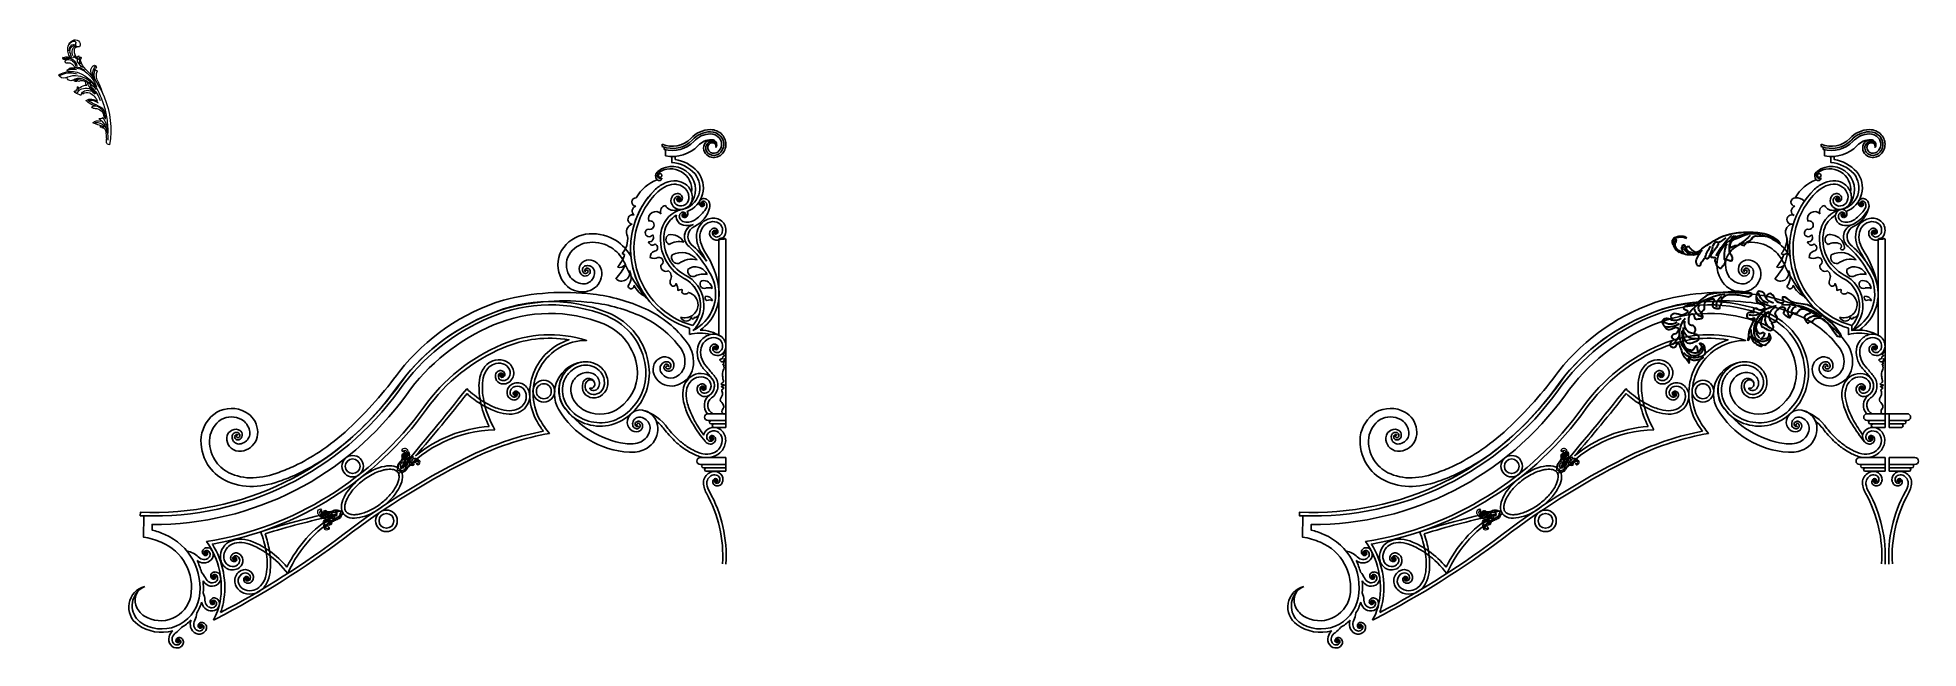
# Model space of a CAD drawing. Header units: inches. Extents: x 15005 to 19413, y 2998 to 4427.
import ezdxf

# ---------------------------------------------------------------- set-up
doc = ezdxf.new("R2010")
doc.units = ezdxf.units.IN
doc.header["$MEASUREMENT"] = 0
doc.layers.add('02_Phu kien', color=44, linetype='Continuous', lineweight=13)
doc.layers.add('HATCH PK', color=254, linetype='Continuous', lineweight=9)
doc.layers.add('Layer1', color=42, linetype='Continuous')

# ---------------------------------------------------------------- blocks, each defined once
blk = doc.blocks.new('A$C4DA035A6')
at = {"layer": 'HATCH PK'}
for centre, radius, start, end in [((-190.6, 189.1), 15.2, 126.7037, 191.5536), ((-192.9, 188.7), 12.9, 191.5536, 277.6024), ((-194.7, 195), 5.2, 141.2201, 247.6731), ((-183.8, 180), 26.5, 79.7973, 126.7037), ((-185.4, 187.5), 17.2, 91.24, 141.2201), ((-205.7, 168.4), 23.6, 49.6319, 67.6731), ((-207.5, 186.5), 19.4, 327.132, 358.9033), ((-184.4, 192.5), 6.06, 115.7229, 183.1455), ((-195.3, 189.2), 5.62, 329.9045, 31.9739), ((-181.4, 178.6), 8.05, 73.795, 151.5512), ((-184, 190.6), 4.51, 125.5932, 169.2675), ((-181.3, 183.3), 7.36, 100.1635, 158.0413), ((-177.8, 178.8), 21.3, 63.6532, 115.7229), ((-176.7, 180.5), 16.9, 97.973, 125.5932), ((-178.5, 168.1), 22.9, 38.7031, 100.1635), ((-188.4, 154.6), 33, 50.4953, 73.795), ((-185.8, 168.9), 37.8, 26.6252, 79.7973), ((-176.5, 179.1), 18.3, 56.9894, 97.973), ((-159.1, 157.8), 12.3, 78.9536, 136.0767), ((-179.1, 141.5), 27.2, 52.8856, 65.872), ((-182, 162.3), 23, 19.5104, 50.4953), ((-189.4, 159.4), 41.9, 30.7789, 56.9894), ((-163.7, 160.5), 2.24, 116.0962, 254.5482), ((-161.1, 155), 8.3, 61.0052, 116.0962), ((-159.9, 172.6), 6.07, 41.4122, 117.7924), ((-169.4, 166.8), 13, 13.5966, 59.126), ((-161.5, 143.8), 16.4, 34.705, 91.8574), ((-160.7, 152.9), 14.1, 36.216, 90.6943), ((-137.6, 189.8), 15, 121.8673, 194.9531), ((-125.5, 182.3), 25.3, 157.8138, 188.379), ((-123.5, 182.6), 27.3, 188.379, 236.5571), ((-184.7, 135.3), 43.9, 10.7181, 36.216), ((-126.5, 182.8), 24.1, 133.7489, 157.8138), ((-125.3, 181.8), 21.7, 149.3041, 235.964), ((-147.2, 205.3), 3.39, 301.8673, 26.2144), ((-145.8, 200.9), 6.14, 340.6901, 75.1525), ((-138.4, 189.5), 6.51, 59.201, 149.3041), ((-146.1, 203.2), 4.19, 313.7489, 57.1652), ((-153, 203.4), 13.8, 311.8593, 340.6901), ((-118.3, 178.3), 20.1, 147.4284, 233.6321), ((-100, 146.3), 38.3, 150.6629, 164.4933), ((-136.8, 192.2), 3.4, 296.8759, 59.201), ((-81.5, 144.3), 53.8, 147.433, 184.6742), ((-82.6, 148.3), 47.4, 146.1264, 169.5139), ((-107.7, 161.1), 22.6, 135.195, 147.433), ((-124.3, 174.7), 2.38, 345.2766, 76.3865), ((-62.8, 143.1), 60.7, 137.4728, 176.0929), ((-111, 169.9), 11.9, 115.334, 156.1721), ((-58.6, 143.3), 60.6, 132.2464, 174.0129), ((-56.6, 128.1), 61.1, 128.7978, 183.9647), ((-133, 176.1), 17.5, 343.7757, 15.0324), ((-19.7, 103.6), 119.2, 128.2352, 137.4728), ((96.5, -27.4), 291.2, 130.858, 132.2464), ((-103.8, 163), 11.2, 305.6507, 60.5472), ((-107.5, 187.3), 17.2, 317.2207, 35.0306), ((-163.8, 138), 20.4, 70.1772, 91.608), ((-156.5, 113.4), 5.47, 117.3178, 282.6793), ((-158.2, 112.9), 1.72, 131.2791, 228.7209), ((-150.8, 102.5), 17.7, 60.5808, 117.3178), ((-155.2, 113.4), 2.81, 145.9768, 238.4953), ((-196.8, 112), 60.3, 20.4436, 48.5145), ((-151, 83.5), 29.7, 43.8991, 99.8118), ((-150.6, 87.5), 21.1, 72.4852, 102.6793), ((-147, 104.7), 3.51, 84.7646, 236.2887), ((-154.7, 67.5), 41.4, 32.2775, 75.4331), ((-161.8, 83.1), 40, 34.217, 60.5808), ((63.7, 203.3), 215.8, 199.0115, 223.9567), ((-102.6, 147), 35.6, 164.4933, 201.9304), ((-52, 146.7), 83.4, 184.6742, 227.2918), ((-24.6, 140.5), 99, 176.0929, 219.9457), ((-33.5, 129.7), 84.3, 183.9647, 209.1558), ((-86.7, 130.4), 25.7, 114.153, 180.5632), ((-1.2, 131.3), 111.2, 180.5632, 206.0232), ((-108.8, 107.3), 2.58, 163.914, 261.5471), ((-108.2, 106.9), 3.26, 88.0466, 161.2302), ((-96.8, 132.8), 14.6, 90.0732, 168.1565), ((-113, 116.2), 3.43, 346.612, 41.1263), ((-119.5, 75.1), 44.3, 72.1993, 78.184), ((-100.3, 133.2), 9.73, 102.7574, 176.8345), ((-106.7, 114.8), 2.98, 166.612, 249.6485), ((-93, 124), 15.4, 126.8149, 204.2512), ((-108.4, 101.1), 9.16, 61.8125, 88.0466), ((-110.5, 104.7), 7.79, 34.8491, 69.6485), ((-107.8, 111.4), 6.22, 0.5958, 72.1993), ((-120.8, 93.4), 23, 7.9801, 43.3221), ((-100.8, 135.2), 7.68, 74.2301, 102.7574), ((-104.5, 139.4), 3.82, 306.8149, 57.631), ((-75.7, 100.5), 28.1, 113.1521, 156.9792), ((-104, 147.4), 7.17, 317.8077, 49.2137), ((-59.6, 96.9), 35.4, 145.7894, 211.7836), ((-65.5, 93.2), 25.7, 136.5013, 210.8071), ((-70.6, 104.4), 22.1, 95.3495, 145.7894), ((-89.4, 132.6), 6.86, 293.1521, 330.8463), ((-82.4, 132.9), 3.77, 146.8483, 254.3027), ((-80.4, 139.5), 6.9, 220.9705, 290.6208), ((-66.5, 95.5), 18.1, 114.39, 181.0544), ((-74.2, 101.5), 13.6, 77.2693, 136.5013), ((-79.8, 141.3), 12.6, 253.2984, 287.9642), ((-76.6, 129.4), 3.93, 27.456, 110.6208), ((-77, 112.2), 2.96, 356.1591, 70.7035), ((-78.5, 137.4), 8.28, 311.1773, 0.148), ((-73.1, 131.8), 5.38, 275.3495, 346.9341), ((-70.6, 117.7), 2.96, 257.2693, 20.3078), ((-96.7, 124.5), 29.4, 348.7004, 26.1783), ((-152.4, 66.5), 35.5, 64.1084, 84.4146), ((-153.1, 65), 37.1, 39.3153, 64.1084), ((91.9, 265.6), 279.5, 219.3153, 227.1337), ((-110, 99.2), 5.61, 40.4755, 81.5471), ((-133.4, 79.2), 36.3, 19.7309, 40.4755), ((176.3, 308.2), 360.7, 219.8881, 227.0464), ((-24.3, 118.4), 79.6, 199.7309, 228.2185), ((-37.7, 105), 60.9, 187.9801, 213.3594), ((85.3, 213.3), 238.4, 222.0855, 255.4165), ((-40.5, 96), 44.1, 181.0544, 223.417), ((-36.4, 71.4), 36.6, 163.1589, 189.0337), ((-48.1, 75), 24.4, 121.474, 163.1589), ((-27.3, 69), 42.5, 150.6128, 189.4033), ((-111.3, 71.8), 50.4, 0.2628, 20.9554), ((-24.8, 57.3), 37, 172.6469, 199.2709), ((-136.6, 71.7), 75.7, 352.6469, 0.2628), ((-105.8, 76.5), 48.9, 346.4968, 23.1538), ((-29.1, 56.8), 30.3, 164.1083, 203.6596), ((-45.6, 60.8), 13.4, 109.9468, 161.0253), ((-29.5, 52), 24, 165.4049, 257.1334), ((68.2, 26.5), 124.9, 160.4917, 165.4049), ((-54.9, 70.2), 5.71, 340.4917, 34.2232), ((82.9, 208), 223.7, 227.0464, 236.9934), ((-18.1, 59.6), 44.1, 199.2709, 222.4199), ((-21.9, 60), 38.2, 203.6596, 228.0089), ((-23.5, 58.2), 35.8, 228.0089, 250.3418), ((90.1, 219.1), 236.9, 236.9934, 248.0363), ((-40.3, 41.6), 11.2, 294.0792, 355.8921), ((18.9, 62.1), 62.7, 209.318, 217.346), ((71.4, 102.2), 128.7, 217.346, 227.809), ((76.2, 66.5), 108.4, 193.6684, 199.3293), ((25.9, 48.8), 55.1, 199.3293, 229.8209), ((-1.3, 29.6), 24.1, 115.5662, 170.4258), ((9.6, 31.1), 29.1, 149.7865, 203.8494), ((22.1, 36.6), 42.8, 203.8494, 238.9017), ((13.6, 24.4), 27.6, 165.5718, 192.9624), ((-66, 44.9), 54.7, 345.5718, 6.7922), ((-15.6, 24.3), 5.79, 344.1731, 47.7515), ((3.5, 18.9), 14.1, 164.1731, 257.7969), ((46.1, 76.4), 89.3, 238.9017, 250.0686), ((90.5, 149.1), 169.8, 237.9769, 243.325), ((-52.3, -135.1), 148.3, 59.4961, 63.325), ((18.9, -13.6), 7.45, 329.2707, 56.2628)]:
    blk.add_arc(centre, radius, start, end, dxfattribs=at)
blk = doc.blocks.new('kyukuku')
at = {"layer": 'Layer1'}
for p, q in [((-127735.8, -39074.9), (-127735.8, -39069.6)), ((-127730.8, -39081.8), (-127730.8, -39076.6)), ((-127727.9, -39096.9), (-127727.9, -39082.6))]:
    blk.add_line(p, q, dxfattribs=at)
for points in [[(-127735.8, -39069.6, 0.303153), (-127668.6, -39056.5, -0.214138), (-127622.5, -39035.4, -0.209935), (-127594.8, -39047.5, -0.447347), (-127599.2, -39095.8, -0.294734), (-127626.9, -39097.3, -0.455295), (-127634.3, -39065.7, -0.363655), (-127614.7, -39062.5, -0.233309), (-127609.1, -39072.3, -0.368205)], [(-127735.8, -39074.9, 0.295398), (-127664.9, -39060, -0.214854), (-127622.5, -39040.4, -0.209897), (-127598.5, -39050.9, -0.447205), (-127602.2, -39091.8, -0.295438), (-127624.5, -39093, -0.456795), (-127630.2, -39068.6, -0.408882), (-127613, -39065.6, -0.367729), (-127610, -39077.4, -0.247758)], [(-127730.8, -39081.8, 0.26918), (-127661.3, -39063.4, -0.215629), (-127622.5, -39045.4, -0.209854), (-127602.1, -39054.3, -0.446985), (-127605.1, -39087.8, -0.2949), (-127622, -39088.6, -0.434685), (-127626.3, -39070, -0.533737), (-127610.3, -39070.4, -0.245391), (-127610, -39077.4)], [(-127727.9, -39096.9, 0.249965), (-127651, -39072.9, -0.228029), (-127619.8, -39059.1)], [(-127610, -39077.4, 0.447784), (-127613.1, -39060.9, 0.126016), (-127619.8, -39059.1, 0.126016)]]:
    blk.add_lwpolyline(points, format="xyb", dxfattribs=at)
blk = doc.blocks.new('IS14')
at = {"layer": '02_Phu kien', "lineweight": 30}
for centre, radius, start, end in [((25978.5, 10275.5), 30.1, 294.1949, 4.8276), ((25970, 10104.3), 132.3, 95.148, 142.4945), ((25924.4, 10211.4), 22.2, 338.8276, 53.0837), ((25977.3, 10172.2), 65.1, 0.247, 95.4218), ((25972.9, 10210.2), 22.8, 325.5237, 78.089), ((25965.5, 10272.2), 29.7, 294.2289, 343.1016), ((25970, 10288.6), 51.5, 294.7, 334.899), ((26027.6, 10266.3), 41.7, 245.2711, 294.8776), ((25886.3, 10167.5), 24, 42.1091, 120.8099), ((25923.4, 10210.3), 13.8, 350.4905, 93.9448), ((25979.5, 10203.6), 27.9, 315.2376, 59.4341), ((26005.6, 10182.7), 30.7, 323.6347, 25.2462), ((26015.6, 10180.7), 33.5, 301.8743, 18.8073), ((26020, 10177.6), 22.9, 231.5769, 347.2365)]:
    blk.add_arc(centre, radius, start, end, dxfattribs=at)
blk.add_spline([(25837.5, 10129.9), (25851.3, 10161.7), (25871.8, 10183.6), (25884.3, 10182.6), (25890.9, 10178.5), (25896.7, 10179), (25902.2, 10176.1), (25905.1, 10179.5), (25907.9, 10186.1), (25907.6, 10194.3), (25890.4, 10201.8), (25894.2, 10207.2), (25916.1, 10213.8), (25926.7, 10207.7), (25932.9, 10209.5), (25938.3, 10206.8), (25944, 10200.2), (25954.4, 10207.4), (25957.9, 10215.4), (25951.3, 10225.2), (25954.5, 10229.7), (25969.7, 10226.8), (25978.8, 10217.4), (25976.2, 10208.6), (25979.9, 10200.1), (25986.7, 10197), (25992.6, 10197), (25990.4, 10188.1), (25993.1, 10180.8), (25995.8, 10178.8), (26011.3, 10186), (26019.9, 10194.5), (26014.7, 10212.7), (26002.2, 10225.2), (26026.7, 10206), (26033.3, 10183.6), (26027.8, 10175.8), (26020.8, 10176.7), (26015.8, 10174.2), (26019.7, 10168.1), (26025.8, 10163.5), (26028.1, 10162.6), (26013.7, 10160.8), (26006.9, 10167.2), (26005.8, 10171.1), (26003, 10161), (26008, 10153.1), (26027.2, 10146.7), (26033.3, 10152.2), (26029.9, 10144), (26036.4, 10147.2), (26045.6, 10156), (26050.3, 10163.6), (26052.6, 10174.5), (26056.7, 10169.5), (26061.4, 10166.5), (26058.7, 10173.8), (26054.8, 10186.5), (26045.5, 10200.4), (26034.8, 10214.6), (26032.8, 10218), (26044.6, 10218), (26050.8, 10229.7), (26038.3, 10234), (26031.4, 10232.1), (26031.7, 10237.1), (26025.8, 10241.3), (26015.1, 10234.6), (26009.4, 10234.6), (26002.8, 10236.9), (26002.3, 10242.2), (26012.3, 10250.8), (26018.9, 10259.7), (26015.3, 10274.2), (26009.6, 10281.9), (25998, 10276.9), (25994.2, 10266.5), (25993.9, 10263.5), (25987.1, 10269.5), (25980.8, 10270.3), (25972.1, 10257.6), (25968.5, 10247.4), (25951.7, 10241.9), (25951.7, 10254.6), (25944.2, 10252.2), (25933.1, 10239.9), (25894, 10222.1), (25863.8, 10190.6), (25831.5, 10141.5), (25827.4, 10125.4), (25837.5, 10129.9)], degree=3, dxfattribs=at)
blk = doc.blocks.new('hjytiukiuu')
at = {"layer": 'Layer1'}
blk.add_circle((-127740.4, -39142.6), 4.32, dxfattribs=at)
for centre, radius, start, end in [((-127737.6, -39143.8), 13.3, 126.6227, 223.0354), ((-127739.4, -39142.2), 7.52, 130.2829, 296.2127), ((-127712, -39176.2), 54.6, 318.8546, 127.8389), ((-127715.5, -39176.3), 49.2, 352.9568, 125.8447), ((-127713.5, -39241.8), 95.2, 110.8437, 150.4922), ((-127742.8, -39147.7), 6.84, 229.1098, 349.9575), ((-127796.6, -39204.9), 9.93, 88.0345, 266.4634), ((-127794.1, -39226), 11.7, 105.6998, 243.3072), ((-127793.2, -39219.2), 24.4, 41.4911, 97.2203), ((-127799.5, -39275.4), 19.9, 109.335, 209.4912), ((-127805, -39245.8), 10.9, 58.6952, 263.8871), ((-127807.6, -39276.2), 19.7, 71.2068, 85.6224), ((-127917, -39310.7), 103.3, 314.5721, 14.3082), ((-127865.4, -39292.4), 49, 317.4028, 8.4397), ((-127823.5, -39317.8), 9.66, 233.27, 347.2735), ((-127830.8, -39370.9), 19.2, 224.5393, 16.6834), ((-127888.7, -39309.3), 67.7, 315.7388, 344.409), ((-127834.2, -39343), 14.8, 245.8654, 324.4449), ((-127839.9, -39380.9), 31.6, 320.9372, 29.5255), ((-127808.5, -39401), 6.92, 178.5011, 14.7721), ((-127747.2, -39371.8), 61.1, 206.6834, 244.6303)]:
    blk.add_arc(centre, radius, start, end, dxfattribs=at)
blk = doc.blocks.new('IS26')
at = {"layer": '02_Phu kien', "lineweight": 30}
for centre, radius, start, end in [((26618.8, 9939.3), 22.2, 155.7945, 193.5019), ((26613, 9934.7), 15.9, 182.1801, 224.5242), ((26616.9, 9937.5), 18.8, 176.2435, 207.9648), ((26620.7, 9939.4), 22.5, 159.6837, 181.8246), ((26608.7, 9947), 10.3, 110.6211, 171.9611), ((26609.9, 9946.1), 10.4, 127.6243, 173.9612), ((26616.6, 9935.3), 17.6, 202.1476, 220.929), ((26606.3, 9949.4), 3.34, 115.2089, 195.5179), ((26604.2, 9962.1), 13.6, 265.185, 300.447), ((26606.6, 9952.8), 3.4, 87.015, 151.882), ((26624.8, 9920.1), 36, 104.6981, 124.7601), ((26616.3, 9946.8), 12.7, 134.0772, 153.703), ((26613.2, 9918.7), 38.7, 93.1421, 102.0914), ((26424.2, 10771.1), 835.1, 282.6252, 282.8546), ((26609.3, 9959.8), 4.29, 244.9086, 302.3506), ((26609.3, 9953.6), 3.44, 49.5621, 78.3065), ((26545.9, 9788), 181.5, 65.9767, 68.9842), ((26619, 9930.4), 21.4, 86.232, 111.4313), ((26621.1, 9931.3), 3.23, 87.9781, 196.7164), ((26252, 9255.7), 767.5, 60.7049, 61.5191), ((26612.6, 9928.8), 26, 31.4344, 73.9593), ((26588.4, 9904.1), 57.5, 37.9164, 56.137), ((26625.7, 9930), 6.45, 54.2053, 135.8234), ((26626.5, 9920.3), 4.92, 77.7595, 179.7253), ((26606.6, 9893.5), 30.7, 39.5195, 60.7679), ((26617.4, 9907), 25.8, 20.558, 80.2464), ((26623.1, 9911.2), 14.6, 18.4922, 72.4878), ((26618.4, 9897.8), 39, 62.6942, 73.5015), ((26616.7, 9929.6), 19.6, 8.7744, 29.9122), ((26126.7, 9716.1), 556.1, 22.4922, 24.0795), ((10925.8, 7725), 15868.5, 7.91696, 7.9833), ((26767.8, 9795), 167.4, 144.5225, 154.2816), ((26700.1, 9768.3), 125.4, 113.7868, 127.0127), ((26616.8, 9896.6), 21.2, 15.2548, 50.7693), ((26575, 9931.2), 68.8, 325.3277, 335.0054), ((26634.3, 9891.2), 1.8, 119.9845, 195.2282), ((26633.3, 9892.4), 1.82, 246.3846, 319.3805), ((26657.6, 9877), 28.8, 135.5307, 146.8998), ((26591.9, 9949.9), 72.6, 306.0775, 310.6051), ((26620.4, 9906.4), 19, 341.1227, 29.4742), ((26636.1, 9899.4), 2.4, 290.5406, 21.5608), ((26679.7, 9840.3), 67.9, 115.445, 126.6658), ((26463.8, 9928.9), 180.1, 349.5116, 354.1911), ((26634, 9897.4), 28.2, 288.8717, 314.4419), ((26659.2, 9890), 14.5, 72.6893, 126.6286), ((26692, 9846.5), 55.1, 126.3224, 138.5936), ((26648.5, 9878.1), 5.26, 351.1733, 65.9104), ((26667.2, 9884.4), 10.2, 93.1704, 140.6332), ((26662.6, 9895.4), 8.41, 28.9634, 83.6879), ((26663.3, 9900.3), 6.65, 299.9491, 352.6321), ((26728.8, 9798.6), 131.4, 148.3146, 176.6633), ((26749.4, 9690.7), 194.5, 121.4006, 139.3136), ((26506.6, 9902.8), 123.2, 324.936, 334.8375), ((26626.7, 9855.4), 11.1, 172.4574, 206.5595), ((26640.9, 9828.6), 37.9, 109.1648, 131.7674), ((26618, 9863.2), 12.7, 264.1968, 307.5554), ((26655.8, 9758.6), 79.3, 88.7427, 116.2411), ((26593, 9902), 58.9, 303.7967, 318.4321), ((26611.7, 9922.9), 60.8, 286.0085, 301.0301), ((26655.3, 9845), 25.5, 105.4753, 135.4098), ((26648.2, 9866), 3.59, 343.3573, 85.7341), ((26646.7, 9862.6), 5.51, 336.2369, 25.4444), ((26653.7, 9860.5), 1.98, 182.5067, 303.0641), ((26659.8, 9847.1), 12.8, 84.0616, 112.9873), ((26657.8, 9836.4), 1.43, 33.3969, 169.2159), ((26645.8, 9825.9), 15.1, 9.5761, 45.3566), ((26661.4, 9849.1), 12.1, 258.7061, 316.5215), ((26659.3, 9837.7), 22.1, 50.296, 85.398), ((26659.5, 9856.8), 19.2, 303.5607, 325.7689), ((26633.2, 9810.6), 59.7, 41.0041, 47.6897), ((26675.6, 9848.8), 2.86, 266.0439, 19.6321), ((26767, 9789.2), 170.1, 174.2529, 189.4333), ((27002.9, 9672.7), 414.9, 160.0517, 165.1226), ((26630.5, 9795.9), 30.9, 133.3993, 150.996), ((26606.8, 9812.4), 3.62, 203.6787, 335.313), ((26473.9, 9888.8), 174.5, 319.2129, 328.6015), ((26544.6, 9984.4), 178.2, 291.2727, 295.4943), ((26575.8, 9841.7), 46.1, 317.9779, 328.9957), ((26628.1, 9803.6), 19.2, 99.4004, 131.7656), ((26640.6, 9695), 130, 92.3231, 98.5289), ((26637.7, 9774), 18.8, 117.8733, 148.5629), ((26624.2, 9798.8), 1.69, 141.4588, 281.9312), ((26614.6, 9810.2), 13.2, 308.8462, 11.8935), ((26618.5, 9788.4), 10.6, 12.0565, 55.4547), ((26627, 9815.1), 7.72, 42.3267, 105.0081), ((26635, 9813.2), 7.5, 108.1402, 182.6147), ((26638.5, 9814.7), 10.7, 63.306, 107.6925), ((26665.6, 9860.5), 42.5, 238.4716, 252.6692), ((26655.5, 9834.1), 14.4, 259.8334, 302.019), ((26646.7, 9819.5), 16.6, 8.2799, 32.5306), ((26695.5, 9771.4), 96.9, 185.9549, 210.3216), ((26618.4, 9761.6), 10.9, 126.9698, 199.5353), ((26680.6, 9753.5), 72.6, 176.5401, 195.6758), ((26598.3, 9790.4), 24.3, 303.8087, 344.1935), ((26711.1, 9784.3), 112.4, 206.6623, 223.3684), ((26668, 9759.9), 67.5, 213.7342, 233.5241), ((26619.8, 9715.5), 12.7, 309.1972, 319.1365)]:
    blk.add_arc(centre, radius, start, end, dxfattribs=at)
blk = doc.blocks.new('A$C38D76E04')
at = {"layer": 'HATCH PK'}
for points in [[(-6, 19), (17, 19)], [(40, 19), (17, 19)]]:
    blk.add_lwpolyline(points, dxfattribs=at)
for points in [[(17, 28, 0.335686), (59, 85, 0.080279), (48, 150)], [(17, 30, 0.332399), (57, 85, 0.080279), (46, 149, 0.080279)]]:
    blk.add_lwpolyline(points, format="xyb", dxfattribs=at)
for centre, radius, start, end in [((-58, 246), 63.1, 165.5024, 192.5875), ((-78, 243), 45.2, 81.4442, 154.6081), ((-116, 257), 20.1, 283.7096, 336.7739), ((-110, 247), 17.6, 275.563, 334.7012), ((-64, 235), 36.3, 122.2511, 156.7739), ((-85, 235), 10.1, 113.4862, 154.7012), ((-82, 229), 17.2, 48.0661, 113.4862), ((-92, 220), 20.8, 352.9165, 76.7598), ((-81, 218), 47.4, 68.4707, 93.5065), ((-87, 237), 53, 25.0197, 73.2857), ((-119, 187), 72.4, 4.9735, 48.0661), ((-77, 227), 37.9, 23.8446, 68.4707), ((-101, 204), 61.2, 4.3198, 51.8118), ((-76, 245), 49.2, 5.3547, 40.65), ((-44, 236), 42, 35.233, 83.3398), ((-131, 216), 102, 16.6218, 25.0197), ((-23, 238), 12.9, 107.0133, 210.8829), ((-27, 238), 5.09, 127.0557, 222.417), ((-35, 231), 12.3, 13.4399, 68.8913), ((-34, 232), 14.8, 10.6978, 68.6401), ((-32, 235), 15.8, 356.3254, 71.6663), ((-22, 258), 5.67, 40.3217, 133.7391), ((-24, 260), 2.9, 133.7391, 238.0799), ((-24, 256), 1.38, 229.7853, 5.279), ((-22, 254), 1.45, 253.1897, 359.5405), ((59, 188), 84.2, 138.3404, 161.0469), ((-36, 246), 24.4, 351.5951, 40.3217), ((-34, 242), 30.5, 2.5052, 35.233), ((-2, 232), 11.8, 28.6826, 99.7133), ((-4, 231), 14.7, 330.5795, 28.6826), ((47, 244), 23.1, 167.1472, 227.2528), ((34, 217), 33.6, 67.8323, 107.892), ((32, 243), 2.27, 87.5542, 178.7043), ((35, 240), 3.89, 56.1364, 212.2461), ((-5, 198), 56.5, 8.369, 44.8006), ((44, 248), 15.3, 350.6839, 108.1497), ((43, 263), 3.49, 176.5051, 273.5419), ((36, 250), 11.3, 347.5137, 52.3724), ((54, 245), 3.62, 224.5326, 355.625), ((53, 238), 5.29, 254.6862, 356.5968), ((28, 228), 31.9, 357.2679, 23.6254), ((138, 202), 90.5, 138.1042, 150.7744), ((111, 226), 54.5, 75.0425, 138.1042), ((93, 243), 22.3, 72.3863, 164.3582), ((296, 162), 222, 159.8023, 184.599), ((148, 197), 62.8, 113.5927, 185.9571), ((120, 227), 34.8, 101.9114, 159.8023), ((104, 275), 11.5, 252.3863, 304.3519), ((120, 257), 13.6, 35.3242, 138.2507), ((133, 263), 17.3, 44.6136, 115.3884), ((121, 257), 12.5, 333.1531, 35.3242), ((130, 240), 11.7, 316.4943, 79.986), ((119, 249), 36.4, 318.3377, 44.6136), ((-110, 245), 15.6, 232.2365, 275.563), ((-66, 200), 19, 106.0041, 231.3046), ((-101, 133), 56.4, 37.6142, 65.5276), ((-70, 206), 5.52, 47.0089, 169.8291), ((-67, 205), 7.84, 169.8291, 254.5201), ((-105, 142), 66.2, 28.3665, 57.4282), ((-108, 165), 61.9, 5.2709, 47.0089), ((-100, 135), 54.4, 358.0542, 37.6142), ((363, 119), 409, 178.0542, 185.8195), ((33, 85), 77.5, 185.8195, 239.6098), ((-529, 171), 490, 358.4777, 4.3198), ((551, 143), 590, 178.4777, 185.4307), ((39, 94), 76.1, 185.4307, 234.6496), ((-39, 216), 15.7, 356.8699, 73.7445), ((44, 160), 77.1, 169.5391, 186.3134), ((-33, 233), 1.26, 281.0056, 33.4169), ((-348, 214), 318, 352.7535, 0.604), ((153, 140), 188, 162.7072, 169.5391), ((-33, 225), 9.68, 35.6296, 81.9786), ((-31, 232), 1.07, 286.0534, 41.7049), ((-131, 216), 102, 0.604, 7.2836), ((-29, 231), 0.896, 276.9269, 31.2002), ((-103, 219), 80.2, 342.7072, 356.8699), ((-33, 225), 10.1, 3.8393, 35.6296), ((5737, -1762), 6088, 161.0469, 161.1676), ((-48, 228), 25.3, 359.4465, 13.4399), ((-45, 230), 25.3, 339.8825, 10.6978), ((166, 125), 187, 175.8312, 190.851), ((115, 149), 136, 158.5809, 172.4809), ((25, 98), 43.1, 190.851, 242.4401), ((133, 148), 150, 163.7762, 176.8691), ((34, 181), 49, 120.856, 158.5809), ((21, 180), 33.1, 116.1537, 163.7762), ((9, 140), 20.3, 141.5489, 236.7796), ((46, 170), 55.1, 164.9465, 189.8424), ((2, 158), 9.82, 125.3885, 211.668), ((4, 11), 12.1, 143.5759, 250.7663), ((14, 178), 21.7, 102.2092, 164.9465), ((11, 174), 17.5, 71.1481, 207.0263), ((-158, -88), 263, 46.2327, 53.4982), ((-68, 67), 118, 30.3229, 54.8458), ((-49, 78), 84, 30.8981, 54.8289), ((52, 92), 47.6, 165.8893, 190.1088), ((20, 86), 14.9, 190.1088, 244.8427), ((4, 217), 7.32, 285.5183, 56.8146), ((4, 204), 7.13, 323.9866, 66.5268), ((118, 67), 112, 157.5346, 166.5097), ((22, 90), 13.4, 166.5097, 225.957), ((16, 184), 4.55, 129.3807, 217.9262), ((-236, -13), 315, 33.3205, 37.9262), ((18, 86), 7.7, 225.957, 318.8086), ((19, 85), 13.7, 244.8427, 306.5706), ((10, 170), 21.3, 31.8766, 71.1481), ((57, 220), 34.8, 162.3393, 231.8197), ((-61, 70), 98.4, 13.751, 30.8981), ((13, 91), 15.3, 318.8086, 46.2327), ((31, 234), 7.07, 204.0047, 270.6498), ((34, 177), 7.15, 83.2491, 200.199), ((539, 772), 787, 229.4072, 230.4781), ((-42, 115), 82.6, 10.6237, 33.3205), ((16, 89), 19.2, 306.5706, 13.751), ((-1, 154), 37.6, 5.096, 25.604), ((-5, 103), 46, 16.4221, 30.3229), ((30, 11), 12.1, 289.2337, 36.4241), ((32, 163), 21.1, 16.9172, 83.2491), ((38, 116), 3.05, 197.4558, 11.52), ((5, 154), 49.6, 18.376, 51.8197), ((41, 158), 4.65, 207.0658, 307.7379), ((39, 112), 1.74, 205.7125, 328.8333), ((25, 149), 21.1, 17.565, 50.4781), ((41, 160), 4.26, 207.4356, 315.2034), ((40, 154), 2.86, 229.806, 300.6725), ((39, 108), 1.04, 224.6056, 343.4365), ((17, 77), 63.1, 291.6249, 9.2665), ((2, 76), 70, 310.3807, 0.1837), ((386, 255), 339, 188.369, 191.6647), ((54, 229), 7.16, 258.8495, 320.8747), ((322, 214), 263, 177.2679, 187.396), ((-329, 88), 402, 358.3518, 13.3267), ((1434, -16), 1367, 172.3665, 173.2448), ((237, 113), 161, 169.6546, 189.2665), ((126, 134), 47.2, 122.9191, 169.6546), ((149, 156), 69.8, 142.869, 172.3665), ((84, 168), 2.31, 225.3065, 332.1657), ((83, 166), 2.06, 219.3178, 317.2085), ((82, 167), 5.65, 264.7488, 288.9302), ((115, 157), 33.5, 118.0828, 159.2767), ((97, 193), 5.89, 36.2852, 127.7419), ((120, 212), 21, 98.0524, 172.9394), ((112, 216), 13.3, 184.215, 265.8363), ((96, 193), 7.13, 298.0828, 36.2852), ((86, 195), 26.6, 302.9191, 15.8652), ((123, 235), 6.84, 194.9577, 271.0618), ((136, 236), 14.6, 210.5922, 314.6935), ((128, 242), 14.7, 252.0334, 316.4943)]:
    blk.add_arc(centre, radius, start, end, dxfattribs=at)
blk = doc.blocks.new('juyiyiu')
at = {"layer": 'Layer1'}
for p, q in [((16601.7, 3953.8), (16601.7, 3730.4)), ((16618.1, 3705.1), (16618.1, 3953.7)), ((16618.1, 3546.8), (16618.1, 3705.1)), ((16576.1, 3546.8), (16618.1, 3546.8)), ((16576.1, 3530.8), (16618.1, 3530.8)), ((16618.1, 3546.8), (16628.1, 3546.8)), ((16670.1, 3546.8), (16628.1, 3546.8)), ((16628.1, 3546.8), (16628.1, 3514.8)), ((16670.1, 3530.8), (16628.1, 3530.8)), ((16583.3, 3522.8), (16618.1, 3522.8)), ((16589.9, 3514.8), (16618.1, 3514.8)), ((16663, 3522.8), (16628.1, 3522.8)), ((16656.3, 3514.8), (16628.1, 3514.8)), ((16558.1, 3444), (16618.1, 3444)), ((16618.1, 3444), (16618.1, 3412)), ((16688.2, 3444), (16628.1, 3444)), ((16628.1, 3444), (16628.1, 3412)), ((16558.1, 3428), (16618.1, 3428)), ((16565.2, 3420), (16618.1, 3420)), ((16571.8, 3412), (16618.1, 3412)), ((16688.2, 3428), (16628.1, 3428)), ((16681, 3420), (16628.1, 3420)), ((16674.4, 3412), (16628.1, 3412))]:
    blk.add_line(p, q, dxfattribs=at)
at = {"layer": 'Layer1', "color": 1}
blk.add_line((16618.1, 3514.8), (16618.1, 3546.8), dxfattribs=at)
at = {"layer": 'Layer1'}
for points in [[(16516.9, 4025.3, 0.556094), (16545.4, 4108.1, 0.184121), (16490.8, 4135.1), (16490.8, 4148.9)], [(16526.9, 4020, 0.511306), (16551.5, 4113.4, 0.16468), (16498.8, 4142.1), (16498.8, 4149.1)], [(16582, 3732.3, 0.138825), (16532.3, 3732.1), (16532.3, 3747.2, -0.570205), (16453.1, 4072.5)], [(16605.9, 3728.2, 0.182354), (16540.3, 3741.4), (16540.3, 3753.3, -0.580005), (16458.4, 4066.5)], [(16458.4, 4066.5, -0.073699), (16479.1, 4080.1, -0.120838), (16502.1, 4083.8, -0.13352), (16518.6, 4077.4, -0.165783), (16530.7, 4059.8, -0.2141), (16526.8, 4040, -0.248361), (16509, 4033, -0.201287), (16498.3, 4040, -0.26988), (16497.4, 4050, -0.121269), (16501.1, 4054.4, -0.160194), (16505.4, 4055.8, -0.173167), (16509.5, 4054.2, -0.153443), (16511.6, 4050.3, -0.416099), (16508.4, 4045.8, -0.629758), (16505.2, 4049.6, -1.405672), (16507, 4047.6, 0.748424), (16508.3, 4051.7, 0.427204), (16503.5, 4050.7, 0.61324), (16508.3, 4043.1, 0.260714), (16514.9, 4047, 0.276404), (16514.9, 4056.2, 0.164045), (16508.5, 4061.5, 0.213884), (16498.4, 4060.8, 0.139688), (16491.8, 4054.5, 0.277157), (16491.8, 4036.3, 0.240263), (16508, 4025.1, 0.252914), (16533.2, 4035.1, 0.21856), (16538.4, 4061.8, 0.16696), (16523.4, 4083.9, 0.134317), (16502.8, 4091.8, 0.121822), (16475.9, 4087.4, 0.073981), (16453.1, 4072.5)], [(16511.9, 3772.9, 0.495268), (16552.7, 3800.9, 0.347915), (16529.9, 3830.7, -0.544013), (16514.3, 3831.6, 0.291508), (16515.2, 3837.1, 0.160665), (16505.3, 3835.3, 0.13801), (16500.9, 3851.6, -0.606219), (16491.2, 3846.4, -0.337974), (16487.5, 3858.7, 0.373594), (16483.5, 3881.1, -0.566814), (16465, 3894.2, 0.881625), (16458.6, 3912.7, -0.234283), (16440.6, 3912.4, -0.381106), (16450.6, 3927.2, 0.858386), (16451.1, 3943.7, -0.609237), (16436.7, 3949.4, 0.726143), (16445.5, 3965.5, -1.593211), (16436.6, 3978.8, 1.343063), (16437, 3998.1, -0.792714), (16465.7, 4014.6)], [(16540.3, 3753.3, 0.495486), (16518.7, 3864.3, -0.338445), (16467.2, 3978.3, -0.2734), (16514.5, 4025.1)], [(16518.6, 3988, 0.206028), (16551.5, 3995.1, 0.123842), (16578.4, 4025.5)], [(16520.1, 3995.8, 0.206523), (16547, 4001.6, 0.081076), (16570.9, 4026.1, 0.124077)], [(16395.4, 3914.4, 0.020058), (16389.4, 3924.1, 0.134317), (16347, 3959.3, 0.16696), (16280.6, 3965.1, 0.21856), (16228.7, 3921.1, 0.252914), (16237.7, 3853.9, 0.240263), (16281.9, 3832.2, 0.277157), (16321.6, 3854.5, 0.139688), (16327.1, 3876.6, 0.213884), (16316.4, 3899.5, 0.164045), (16297, 3906.9, 0.276404), (16277.1, 3895.7, 0.260714), (16276.5, 3876.7, 0.61324), (16298.9, 3875.3, 0.427204), (16295.4, 3887.2, 0.748424), (16288, 3879.4, -1.405672), (16294.5, 3877.8, -0.629758), (16282.4, 3880, -0.416099), (16288.3, 3892.7, -0.153443), (16299.2, 3892.7, -0.173167), (16307.9, 3885.8, -0.160194), (16309.9, 3874.6, -0.121269), (16304.8, 3861.3, -0.26988), (16281.9, 3850.9, -0.201287), (16253.8, 3865.8, -0.248361), (16247.1, 3913.3, -0.2141), (16285.7, 3945.8, -0.165783), (16338.8, 3941, -0.13352), (16372.9, 3912.8, -0.052706), (16384.9, 3890.1, 0.075641), (16439.3, 3809.1)], [(16540.3, 3741.9, 0.528765), (16522.3, 3871.4, -0.337706), (16474.9, 3976.4, -0.199639), (16501.7, 4011.4, -0.199639)], [(16541.9, 3989.9, 0.596301), (16531.8, 3938, -0.104449), (16588.3, 3859.9, -0.381581), (16540.3, 3741.4)], [(16544.2, 3985, 0.517624), (16536.3, 3943.1, -0.118083), (16595.7, 3862.7, -0.337291), (16557.9, 3742.6, -0.337291)], [(16601.4, 3838, 0.117293), (16568.9, 3926, -0.073699), (16558.5, 3948.4, -0.120838), (16558.2, 3971.7, -0.13352), (16566.9, 3987.1, -0.165783), (16586.1, 3996.4, -0.2141), (16605.1, 3989.7, -0.248361), (16609.4, 3971.1, -0.201287), (16601, 3961.5, -0.26988), (16591, 3962.1, -0.121269), (16587.2, 3966.4, -0.160194), (16586.3, 3970.8, -0.173167), (16588.6, 3974.6, -0.153443), (16592.7, 3976.2, -0.416099), (16596.7, 3972.3, -0.629758), (16592.5, 3969.8, -1.405672), (16594.7, 3971.3, 0.748424), (16590.8, 3973.1, 0.427204), (16591.2, 3968.2, 0.61324), (16599.4, 3971.9, 0.260714), (16596.5, 3978.9, 0.276404), (16587.4, 3980.3, 0.164045), (16581.2, 3974.8, 0.213884), (16580.4, 3964.7, 0.139688), (16585.7, 3957.2, 0.277157), (16603.7, 3954.5, 0.240263), (16617.1, 3968.9, 0.252914), (16610.9, 3995.3, 0.21856), (16585.3, 4004.4, 0.16696), (16561.3, 3992.8, 0.134317), (16550.4, 3973.6, 0.121822), (16550.8, 3946.3, 0.074206), (16562.2, 3921.5, -0.026914), (16572.9, 3903.5)], [(15255, 3073.1, 0.521278), (15363.5, 3119.2, 0.353061), (15294.6, 3245.8, 0.067762), (15252.6, 3258.2), (15253.4, 3307.9, 0.249889), (15852.6, 3602.4, -0.141277), (16065.9, 3772.6, -0.200918), (16338.6, 3775.7, -0.272468), (16429.6, 3656.4, -0.240263), (16392.4, 3554.6, -0.277157), (16295.5, 3529.6, -0.139688), (16253, 3556.4, -0.242312), (16236.2, 3615.8, -0.033311), (16238.9, 3624.8, -0.096916), (16253.6, 3645.8, -0.189762), (16289.2, 3660.4, -0.221668), (16324.2, 3644.6, -0.198564), (16333, 3615.9, -0.177184), (16323.7, 3597.6, -0.198369), (16306.5, 3591.8, -0.229059), (16291.2, 3600.7, -0.231122), (16288.9, 3617.3, -0.208944), (16296.3, 3625.6, -0.336673), (16308.6, 3622.4, -0.711054), (16298.9, 3606.4, 0.642196), (16298.5, 3605.6, 0.243665), (16308.7, 3601.1, 0.213412), (16318.6, 3607.1, 0.310497), (16316.9, 3632.3, 0.238044), (16293.2, 3643.4, 0.188468), (16266.6, 3632.3, 0.063529), (16259.5, 3623.3, 0.092447), (16255.1, 3611.6, 0.225953), (16267.7, 3569.9, 0.140498), (16301.1, 3548.8, 0.278855), (16378.4, 3569, 0.241478), (16409.8, 3654, 0.271516), (16331.5, 3757, 0.19981), (16073.5, 3754.5, 0.13974), (15868.9, 3590.9, -0.24255), (15273.1, 3287.5), (15272.9, 3274.5, -0.043197), (15302.6, 3264.1, -0.353038), (15383.1, 3115.3, -0.546454), (15244.2, 3059.4, -0.484412), (15246.7, 3137.5)], [(15253.4, 3307.9), (15245.4, 3307.9), (15245.5, 3316.2, 0.25295), (15846.1, 3607.1, -0.144952), (16063.2, 3779, -0.204681), (16341.7, 3783.1, -0.272468), (16437.6, 3657.4, -0.23989), (16397.9, 3548.9, -0.276652), (16293.2, 3522, -0.139461), (16247.1, 3551, -0.242301), (16228.4, 3617.5, -0.034364), (16231.5, 3627.8, -0.097837), (16248, 3651.6, -0.189858), (16289.1, 3668.4, -0.222097), (16330.3, 3649.8, -0.199581), (16341, 3615, -0.178877), (16329, 3591.6, -0.199682), (16305.9, 3583.9, -0.239086), (16285.1, 3596.1, -0.182385), (16282.2, 3618, -0.272337), (16293.1, 3629, -0.388527), (16310.3, 3619.4)], [(16574.8, 3546.7, -0.446681), (16579.4, 3590.2, 0.43173), (16585.6, 3628.6, 0.023354), (16569.6, 3647.8, -0.103755), (16554.6, 3670.6, -0.121822), (16551, 3697.6, -0.134317), (16559.5, 3718, -0.16696), (16582, 3732.3, -0.21856), (16608.5, 3726.4, -0.252914), (16617.8, 3700.9, -0.240263), (16606.2, 3685, -0.277157), (16588, 3685.5, -0.139688), (16581.9, 3692.3, -0.213884), (16581.4, 3702.5, -0.164045), (16587, 3708.6, -0.276404), (16596.1, 3708.4, -0.260714), (16599.8, 3701.8, -0.61324), (16592.1, 3697.1, -0.427204), (16591.2, 3702, -0.748424), (16595.3, 3700.6, 1.405672), (16593.2, 3698.8, 0.629758), (16597.1, 3701.9, 0.416099), (16592.7, 3705.2, 0.153443), (16588.8, 3703.2, 0.173167), (16587, 3699.2, 0.160194), (16588.4, 3694.8, 0.121269), (16592.6, 3691.1, 0.26988), (16602.7, 3691.6, 0.201287), (16609.9, 3702.1, 0.248361), (16603.4, 3720.2, 0.2141), (16583.8, 3724.5, 0.165783), (16565.8, 3713, 0.13352), (16559, 3696.7, 0.120838), (16562, 3673.6, 0.10512), (16575.5, 3653.2, -0.023334), (16592, 3633.5, -0.430459), (16584, 3583.7, 0.577604), (16587.9, 3546.8)], [(16063.1, 3516.8, -0.05799), (16044.2, 3568.4, -0.02717), (16039.8, 3595.2, -0.018871), (16039.2, 3612.1, -0.073981), (16043.2, 3639, -0.121822), (16057.8, 3662.1, -0.134317), (16077.3, 3672.2, -0.16696), (16103.8, 3668.8, -0.21856), (16120.3, 3647.2, -0.252914), (16111.1, 3621.7, -0.240263), (16092, 3617, -0.277157), (16078.3, 3629.1, -0.139688), (16078, 3638.2, -0.213884), (16084.2, 3646.3, -0.164045), (16092.4, 3647.5, -0.276404), (16099.2, 3641.4, -0.260714), (16097.8, 3633.9, -0.61324), (16089, 3635.3, -0.427204), (16091.4, 3639.6, -0.748424), (16093.6, 3636, 1.405672), (16090.9, 3635.9, 0.629758), (16095.8, 3635.7, 0.416099), (16094.6, 3641.2, 0.153443), (16090.3, 3642.1, 0.173167), (16086.4, 3640.1, 0.160194), (16084.6, 3636, 0.121269), (16085.5, 3630.3, 0.26988), (16093.5, 3624.3, 0.201287), (16105.8, 3627.7, 0.248361), (16112.4, 3645.7, 0.2141), (16100.1, 3661.7, 0.165783), (16079, 3664.4, 0.13352), (16063.2, 3656.2, 0.120838), (16050.8, 3636.6, 0.073699), (16047.2, 3612.1, 0.018726), (16047.8, 3595.9, 0.02695), (16052, 3570.2, 0.071606), (16076.2, 3509.3)], [(16280.2, 3667.7, 0.52543), (16225.5, 3557.3, 0.251679), (16391.6, 3456.8)], [(16280.2, 3667.7, 0.525847), (16236.7, 3565.2, 0.197969), (16381.7, 3476.8, 0.241698)], [(16011.1, 3593.9, 0.042776), (16043.5, 3569.4, 0.02717), (16067.4, 3556.6, 0.018871), (16083.3, 3550.6, 0.073981), (16110, 3545.7, 0.121822), (16136.6, 3552, 0.134317), (16152.5, 3567.3, 0.16696), (16157.8, 3593.4, 0.21856), (16142.6, 3616, 0.252914), (16115.5, 3615.5, 0.240263), (16104.9, 3598.9, 0.277157), (16112, 3582.1, 0.139688), (16120.5, 3578.9, 0.213884), (16130.1, 3582.2, 0.164045), (16133.9, 3589.5, 0.276404), (16130.4, 3598, 0.260714), (16122.8, 3599, 0.61324), (16121.3, 3590.2, 0.427204), (16126.1, 3591.1, 0.748424), (16123.4, 3594.4, -1.405672), (16122.5, 3591.8, -0.629758), (16123.9, 3596.6, -0.416099), (16128.6, 3593.6, -0.153443), (16128.2, 3589.3, -0.173167), (16125, 3586.2, -0.160194), (16120.5, 3585.9, -0.121269), (16115.4, 3588.5, -0.26988), (16112.3, 3598.1, -0.201287), (16119.5, 3608.6, -0.248361), (16138.7, 3609.1, -0.2141), (16149.9, 3592.3, -0.165783), (16145.6, 3571.4, -0.13352), (16132.8, 3559.1, -0.120838), (16110.2, 3553.6, -0.073699), (16085.9, 3558.1, -0.018726), (16070.7, 3563.9, -0.02695), (16047.7, 3576.2, -0.051689), (16010.5, 3605.5)], [(16570, 3481.1, -0.038383), (16541, 3522, -0.045576), (16525.8, 3551.8, -0.018871), (16520.5, 3567.9, -0.073981), (16516.7, 3594.8, -0.121822), (16524.3, 3621.1, -0.134317), (16540.3, 3636.3, -0.16696), (16566.6, 3640.4, -0.21856), (16588.5, 3624.3, -0.252914), (16586.8, 3597.2, -0.240263), (16569.7, 3587.3, -0.277157), (16553.3, 3595.1, -0.139688), (16550.5, 3603.8, -0.213884), (16554.1, 3613.3, -0.164045), (16561.6, 3616.7, -0.276404), (16569.9, 3612.8, -0.260714), (16570.7, 3605.2, -0.61324), (16561.8, 3604.1, -0.427204), (16562.8, 3608.9, -0.748424), (16566, 3606, 1.405672), (16563.4, 3605.2, 0.629758), (16568.2, 3606.4, 0.416099), (16565.5, 3611.3, 0.153443), (16561.1, 3611, 0.173167), (16557.9, 3608, 0.160194), (16557.4, 3603.5, 0.121269), (16559.8, 3598.3, 0.26988), (16569.2, 3594.8, 0.201287), (16580, 3601.5, 0.248361), (16581.4, 3620.6, 0.2141), (16565.1, 3632.6, 0.165783), (16544, 3629.2, 0.13352), (16531.2, 3617, 0.120838), (16524.7, 3594.6, 0.073699), (16528.2, 3570.1, 0.018726), (16533.2, 3554.7, 0.006635), (16544, 3531, 0.01008), (16565.9, 3496.7, 0.045556)], [(16381.7, 3476.8, 0.136001), (16419, 3481, 0.201287), (16439.1, 3505.7, 0.26988), (16433.4, 3530.2, 0.121269), (16421.3, 3537.8, 0.160194), (16410, 3538, 0.173167), (16401.5, 3530.9, 0.153443), (16399.4, 3520.1, 0.416099), (16410.6, 3511.8, 0.629758), (16415.2, 3523.3, 1.405672), (16412.3, 3517.2, -0.748424), (16406.2, 3526, -0.427204), (16418.4, 3527.1, -0.61324), (16412.8, 3505.4, -0.260714), (16394.2, 3509.7, -0.276404), (16387.2, 3531.4, -0.164045), (16398.1, 3549, -0.213884), (16422.8, 3555.1, -0.139688), (16443.4, 3545.3, -0.277157), (16457.4, 3502, -0.240263), (16427.5, 3462.9, -0.124673), (16391.6, 3456.8)], [(16475.7, 3507.3, 0.038612), (16500.7, 3480.5, 0.02717), (16522, 3463.6, 0.018871), (16536.5, 3454.9, 0.073981), (16561.9, 3445.2, 0.121822), (16589.2, 3446.8, 0.134317), (16607.5, 3458.9, 0.16696), (16617.4, 3483.7, 0.21856), (16606.6, 3508.6, 0.252914), (16579.8, 3513, 0.240263), (16566.4, 3498.6, 0.277157), (16570.3, 3480.8, 0.139688), (16578.2, 3476.1, 0.213884), (16588.2, 3477.5, 0.164045), (16593.2, 3484.1, 0.276404), (16591.3, 3493.1, 0.260714), (16584.1, 3495.5, 0.61324), (16581, 3487.1, 0.427204), (16585.9, 3487, 0.748424), (16583.8, 3490.8, -1.405672), (16582.4, 3488.4, -0.629758), (16584.7, 3492.8, -0.416099), (16588.8, 3489.1, -0.153443), (16587.5, 3484.9, -0.173167), (16583.9, 3482.4, -0.160194), (16579.4, 3482.9, -0.121269), (16574.9, 3486.4, -0.26988), (16573.6, 3496.4, -0.201287), (16582.5, 3505.4, -0.248361), (16601.5, 3502.5, -0.2141), (16609.5, 3484, -0.165783), (16601.5, 3464.2, -0.13352), (16586.7, 3454.4, -0.120838), (16563.5, 3453.1, -0.073699), (16540.4, 3461.9, -0.018726), (16526.5, 3470.2, -0.02695), (16506.1, 3486.4, -0.038662), (16481.8, 3512.4, -0.045556)], [(16610.1, 3195.5, 0.143568), (16572.3, 3360.8, -0.154439), (16565.4, 3389.5, -0.252914), (16582.8, 3410.3, -0.240263), (16602.4, 3408.1, -0.277157), (16611, 3392.1, -0.139688), (16608.2, 3383.4, -0.213884), (16599.6, 3378, -0.164045), (16591.5, 3379.7, -0.276404), (16587.2, 3387.7, -0.260714), (16591.1, 3394.3, -0.61324), (16598.9, 3389.9, -0.427204), (16595.2, 3386.7, -0.748424), (16594.3, 3390.9, 1.405672), (16596.9, 3390, 0.629758), (16592.3, 3391.9, 0.416099), (16591.6, 3386.3, 0.153443), (16595.3, 3384, 0.173167), (16599.7, 3384.4, 0.160194), (16602.8, 3387.8, 0.121269), (16603.9, 3393.4, 0.26988), (16598.4, 3401.8, 0.201287), (16585.7, 3402.8, 0.3464), (16573.3, 3381.5, 0.080371), (16579.3, 3364.7, -0.143568), (16618.1, 3195)], [(16635.3, 3195.5, -0.143568), (16673.1, 3360.8, 0.154439), (16680, 3389.5, 0.252914), (16662.5, 3410.3, 0.240263), (16642.9, 3408.1, 0.277157), (16634.3, 3392.1, 0.139688), (16637.2, 3383.4, 0.213884), (16645.8, 3378, 0.164045), (16653.9, 3379.7, 0.276404), (16658.2, 3387.7, 0.260714), (16654.3, 3394.3, 0.61324), (16646.5, 3389.9, 0.427204), (16650.2, 3386.7, 0.748424), (16651, 3390.9, -1.405672), (16648.5, 3390, -0.629758), (16653.1, 3391.9, -0.416099), (16653.8, 3386.3, -0.153443), (16650.1, 3384, -0.173167), (16645.7, 3384.4, -0.160194), (16642.6, 3387.8, -0.121269), (16641.5, 3393.4, -0.26988), (16647, 3401.8, -0.201287), (16659.7, 3402.8, -0.3464), (16672.1, 3381.5, -0.080371), (16666.1, 3364.7, 0.143568), (16627.3, 3195)], [(15537.9, 3265.4, -0.042776), (15548.1, 3226.1, -0.02717), (15550.7, 3199.1, -0.018871), (15550.1, 3182.2, -0.073981), (15544.3, 3155.6, -0.121822), (15528.2, 3133.6, -0.134317), (15508, 3124.8, -0.16696), (15481.8, 3129.9, -0.21856), (15466.8, 3152.7, -0.252914), (15477.7, 3177.4, -0.240263), (15497.2, 3180.9, -0.277157), (15509.9, 3167.9, -0.139688), (15509.6, 3158.8, -0.213884), (15502.9, 3151.1, -0.164045), (15494.6, 3150.5, -0.276404), (15488.2, 3157, -0.260714), (15490.1, 3164.4, -0.61324), (15498.9, 3162.4, -0.427204), (15496.2, 3158.2, -0.748424), (15494.2, 3162, 1.405672), (15496.9, 3161.9, 0.629758), (15492, 3162.4, 0.416099), (15492.9, 3156.9, 0.153443), (15497.1, 3155.7, 0.173167), (15501.2, 3157.4, 0.160194), (15503.2, 3161.4, 0.121269), (15502.7, 3167.1, 0.26988), (15495.1, 3173.7, 0.201287), (15482.6, 3171.1, 0.248361), (15474.8, 3153.6, 0.2141), (15485.9, 3136.8, 0.165783), (15506.9, 3132.7, 0.13352), (15523.1, 3139.7, 0.120838), (15536.9, 3158.5, 0.073699), (15542.1, 3182.7, 0.018726), (15542.7, 3198.9, 0.02695), (15540.2, 3224.8, 0.051689), (15527.5, 3270.5)], [(15378.4, 3203.3, 0.144242), (15393.4, 3197.4, 0.240263), (15411.6, 3205, 0.277157), (15415.3, 3222.8, 0.139688), (15410.1, 3230.3, 0.213884), (15400.4, 3233.1, 0.164045), (15393.1, 3229.2, 0.276404), (15391.2, 3220.3, 0.260714), (15396.8, 3215.1, 0.61324), (15403, 3221.5, 0.427204), (15398.6, 3223.5, 0.748424), (15398.9, 3219.3, -1.405672), (15401.2, 3220.8, -0.629758), (15397.3, 3217.7, -0.416099), (15395, 3222.9, -0.153443), (15397.9, 3226.2, -0.173167), (15402.3, 3226.9, -0.160194), (15406.2, 3224.6, -0.121269), (15408.8, 3219.6, -0.26988), (15405.9, 3210, -0.201287), (15394, 3205.4, -0.180354), (15381.1, 3211.6)], [(15589.1, 3187.7, 0.05799), (15548.7, 3225.1, 0.02717), (15525.7, 3239.5, 0.018871), (15510.3, 3246.5, 0.073981), (15484, 3253.3, 0.121822), (15457.1, 3248.7, 0.134317), (15440.2, 3234.6, 0.16696), (15433.1, 3208.8, 0.21856), (15446.7, 3185.3, 0.252914), (15473.7, 3184, 0.240263), (15485.5, 3199.8, 0.277157), (15479.6, 3217, 0.139688), (15471.3, 3220.8, 0.213884), (15461.5, 3218.2, 0.164045), (15457.2, 3211.1, 0.276404), (15460.1, 3202.5, 0.260714), (15467.6, 3200.9, 0.61324), (15469.7, 3209.6, 0.427204), (15464.8, 3209, 0.748424), (15467.3, 3205.6, -1.405672), (15468.4, 3208, -0.629758), (15466.7, 3203.4, -0.416099), (15462.1, 3206.7, -0.153443), (15462.9, 3211, -0.173167), (15466.3, 3213.9, -0.160194), (15470.8, 3213.9, -0.121269), (15475.7, 3210.9, -0.26988), (15478.1, 3201.1, -0.201287), (15470.2, 3191.1, -0.248361), (15451.1, 3192, -0.2141), (15441.1, 3209.5, -0.165783), (15446.8, 3230, -0.13352), (15460.3, 3241.4, -0.120838), (15483.3, 3245.3, -0.073699), (15507.2, 3239.2, -0.018726), (15522, 3232.4, -0.02695), (15544.1, 3218.6, -0.071606), (15590.9, 3172.8)], [(15378.4, 3203.3, -0.051516), (15388.7, 3175.9, -0.051516)], [(15392.4, 3155.6, 0.144242), (15404.5, 3144.9, 0.240263), (15424.2, 3145.8, 0.277157), (15433.8, 3161.3, 0.139688), (15431.5, 3170.1, 0.213884), (15423.3, 3176.1, 0.164045), (15415.1, 3174.9, 0.276404), (15410.3, 3167.1, 0.260714), (15413.7, 3160.4, 0.61324), (15421.8, 3164.2, 0.427204), (15418.3, 3167.7, 0.748424), (15417.2, 3163.5, -1.405672), (15419.8, 3164.2, -0.629758), (15415.1, 3162.7, -0.416099), (15414.8, 3168.2, -0.153443), (15418.6, 3170.3, -0.173167), (15423, 3169.6, -0.160194), (15425.8, 3166.1, -0.121269), (15426.6, 3160.4, -0.26988), (15420.6, 3152.4, -0.201287), (15407.8, 3152.2, -0.180354), (15397.9, 3162.4)], [(15321.4, 3038.5, -0.226077), (15239.3, 3053.1, -0.633373), (15255.7, 3142.4)], [(15392.4, 3155.6, -0.049924), (15392.8, 3127.2)], [(15389.1, 3106, -0.072397), (15377.8, 3080.4, -0.072397)], [(15389.1, 3106, 0.144242), (15396.3, 3091.6, 0.240263), (15414.9, 3085.1, 0.277157), (15429.6, 3095.8, 0.139688), (15430.7, 3104.9, 0.213884), (15425.4, 3113.5, 0.164045), (15417.3, 3115.5, 0.276404), (15409.9, 3110.1, 0.260714), (15410.6, 3102.5, 0.61324), (15419.6, 3103, 0.427204), (15417.6, 3107.6, 0.748424), (15415, 3104.1, -1.405672), (15417.7, 3103.8, -0.629758), (15412.8, 3104.1, -0.416099), (15414.5, 3109.4, -0.153443), (15418.9, 3109.9, -0.173167), (15422.6, 3107.6, -0.160194), (15424, 3103.3, -0.121269), (15422.6, 3097.8, -0.26988), (15414, 3092.5, -0.201287), (15402.1, 3097.1, -0.180354), (15396.7, 3110.3)], [(15364.2, 3063.3, -0.072397), (15341.8, 3046.6, -0.072397)], [(15364.2, 3063.3, 0.144242), (15363.3, 3047.2, 0.240263), (15376.3, 3032.4, 0.277157), (15394.4, 3034.5, 0.139688), (15399.8, 3041.8, 0.213884), (15399.4, 3051.9, 0.164045), (15393.4, 3057.6, 0.276404), (15384.3, 3056.6, 0.260714), (15381.2, 3049.6, 0.61324), (15389.2, 3045.7, 0.427204), (15389.7, 3050.6, 0.748424), (15385.8, 3048.9, -1.405672), (15388, 3047.3, -0.629758), (15383.8, 3050, -0.416099), (15388, 3053.7, -0.153443), (15392, 3052, -0.173167), (15394.1, 3048.2, -0.160194), (15393.2, 3043.7, -0.121269), (15389.2, 3039.6, -0.26988), (15379.2, 3039.3, -0.201287), (15371.1, 3049.1, -0.180354), (15372.9, 3063.3)], [(15321.4, 3038.5, 0.144242), (15312.7, 3024.9, 0.240263), (15316.7, 3005.6, 0.277157), (15333.5, 2998.5, 0.139688), (15341.8, 3002.2, 0.213884), (15346.5, 3011.2, 0.164045), (15344, 3019.1, 0.276404), (15335.6, 3022.7, 0.260714), (15329.4, 3018.2, 0.61324), (15334.5, 3010.8, 0.427204), (15337.4, 3014.8, 0.748424), (15333.1, 3015.3, -1.405672), (15334.2, 3012.8, -0.629758), (15331.9, 3017.2, -0.416099), (15337.4, 3018.4, -0.153443), (15340.1, 3014.9, -0.173167), (15340, 3010.5, -0.160194), (15337, 3007.1, -0.121269), (15331.5, 3005.5, -0.26988), (15322.6, 3010.2, -0.201287), (15320.4, 3022.7, -0.180354), (15329, 3034.2)]]:
    blk.add_lwpolyline(points, format="xyb", dxfattribs=at)
for points in [[(15733.4, 3511.1, 0.044979), (15852.7, 3645.6, -0.153685), (16096.6, 3812.6, -0.094947), (16306.8, 3826.7, -0.077399), (16429.1, 3792.3, -0.128541), (16527.2, 3712.7, -0.213337), (16540.6, 3653.7, -0.240263), (16508.9, 3615.9, -0.277157), (16463.7, 3620.2, -0.139688), (16449.6, 3638.2, -0.213884), (16450.1, 3663.5, -0.164045), (16464.9, 3678, -0.276404), (16487.6, 3675.9, -0.260714), (16495.9, 3658.8, -0.61324), (16476, 3648.5, -0.427204), (16474.4, 3660.7, -0.748424), (16484.3, 3656.6, 1.405672), (16478.9, 3652.5, 0.629758), (16489.1, 3659.5, 0.416099), (16478.6, 3668.6, 0.153443), (16468.6, 3664.2, 0.173167), (16463.5, 3654.4, 0.160194), (16466.2, 3643.3, 0.121269), (16476.2, 3633.2, 0.26988), (16501.3, 3633, 0.201287), (16521, 3658.1, 0.21473), (16511.3, 3700.7, 0.128023), (16420.8, 3774.1, 0.077428), (16304.4, 3806.9, 0.094745), (16102.2, 3793.4, 0.146207), (15867.4, 3635.1, -0.056041), (15746.1, 3495.6, -0.037864), (15675.3, 3440.2, -0.02717), (15616.3, 3406.7, -0.018871), (15577.1, 3390.6, -0.073981), (15510.6, 3376.6, -0.121822), (15443.8, 3390.9, -0.134317), (15403.1, 3428, -0.16696), (15388.1, 3493, -0.21856), (15424.6, 3550.4, -0.252914), (15492.3, 3550.8, -0.240263), (15519.9, 3510, -0.277157), (15503.4, 3467.7, -0.139688), (15482.3, 3459.1, -0.213884), (15458, 3466.5, -0.164045), (15448.1, 3484.7, -0.276404), (15456.4, 3506, -0.260714), (15475.2, 3509.2, -0.61324), (15479.6, 3487.3, -0.427204), (15467.4, 3489.1, -0.748424), (15474, 3497.5, 1.405672), (15476.5, 3491.2, 0.629758), (15472.6, 3503, 0.416099), (15461, 3495.3, 0.153443), (15462.5, 3484.5, 0.173167), (15470.5, 3476.9, 0.160194), (15481.8, 3476.5, 0.121269), (15494.3, 3483.3, 0.26988), (15501.4, 3507.4, 0.201287), (15482.8, 3533.3, 0.248361), (15434.8, 3533.2, 0.2141), (15408, 3490.6, 0.165783), (15420, 3438.6, 0.13352), (15452.7, 3408.8, 0.120838), (15509.7, 3396.6, 0.073699), (15570.1, 3409.4, 0.018726), (15607.7, 3424.7, 0.02695), (15664.3, 3456.9, 0.03831)], [(15416.8, 3063.8, 0.008507), (15422.9, 3066.7, 0.043807), (15724.6, 3256.6, -0.050839), (16034.3, 3446.8, -0.063089), (16204.2, 3500.7, -0.037948), (16182.1, 3532.4, -0.574967), (16291.2, 3718.4, 0.179267), (16093, 3708.5, 0.139928), (15909.6, 3561.8, -0.199405), (15400.7, 3247.5, -0.204178), (15432.2, 3106.1, -0.081613)], [(15433.7, 3081.3, 0.041799), (15719.8, 3263, -0.050846), (16030.9, 3454.1, -0.058536), (16189.9, 3506.1, -0.025461), (16175.2, 3528.4, -0.47442), (16250, 3720, 0.142397), (16096.1, 3701.1, 0.139962), (15916.1, 3557.1, -0.195319), (15414.2, 3241.6, -0.187202), (15440.1, 3104.6, -0.04113)]]:
    blk.add_lwpolyline(points, format="xyb", close=True, dxfattribs=at)
for centre, radius in [((16191.2, 3599.5), 25.5), ((16191.2, 3599.5), 17.5), ((15743.1, 3423.9), 25.2), ((15743.1, 3423.9), 17.2), ((15822.3, 3296.1), 25.3), ((15822.3, 3296.1), 17.3)]:
    blk.add_circle(centre, radius, dxfattribs=at)
for centre, radius, start, end in [((16478.9, 4020.2), 14.3, 101.174, 202.786), ((16495.6, 4045.2), 22.4, 209.6673, 281.07), ((16539, 3770), 256.2, 95.504, 98.7923), ((16519.1, 4008.3), 17.7, 144.4132, 206.3775), ((16518.3, 4008.9), 16.7, 112.8403, 144.6487), ((16518.7, 4008.6), 9.99, 150.05, 210.4627), ((16520.3, 4007.5), 11.9, 121.707, 149.3647), ((16516.9, 4012.9), 12.4, 65.4671, 113.758), ((16517.9, 4011.6), 7.26, 86.3144, 122.7189), ((16520.2, 4010.9), 5.03, 145.0345, 271.1077), ((16518.9, 4011.8), 3.41, 51.8827, 144.4121), ((16520.1, 4011.3), 2.74, 150.5146, 279.3185), ((16519, 4011.8), 1.43, 289.1367, 147.424), ((16517.6, 4012.3), 6.58, 43.5923, 82.8895), ((16519.6, 4012.7), 2.23, 264.8505, 52.0987), ((16520.3, 4012.5), 3.93, 274.6115, 4.9801), ((16516.3, 4012.5), 13, 26.671, 63.9353), ((16516.9, 4011.9), 7.3, 7.119, 42.0133), ((16519.9, 4014.4), 8.9, 324.4987, 26.3027), ((16515.6, 4044.6), 66.1, 295.6503, 349.5507), ((16563.9, 4040.3), 8.9, 137.5409, 199.3449), ((16562.9, 4039.8), 7.79, 198.2767, 256.7268), ((16566.8, 4037.5), 13, 99.9083, 137.1726), ((16563, 4038.5), 3.93, 158.8635, 249.232), ((16566, 4037), 7.3, 121.8303, 156.7246), ((16562.6, 4037), 5.03, 252.7359, 18.8091), ((16563.7, 4038.6), 2.23, 111.7449, 258.9931), ((16562.8, 4037.3), 2.74, 244.5251, 13.329), ((16565.5, 4037.6), 6.58, 80.9541, 120.2513), ((16564.1, 4037.5), 1.43, 16.4196, 234.7069), ((16564.1, 4037.5), 3.41, 19.4315, 111.9609), ((16566.4, 4038), 12.4, 50.0855, 98.3765), ((16565, 4037), 7.26, 41.1247, 77.5292), ((16561.6, 4033.8), 11.9, 14.4789, 42.1366), ((16557.7, 4034.5), 15.6, 327.7465, 8.2714), ((16563.9, 4034.5), 16.7, 19.1949, 51.0033), ((16562.9, 4034.1), 17.7, 330.6845, 19.4304), ((16523.1, 4009.2), 21.7, 203.7947, 257.8347), ((16524.4, 4011.7), 16.5, 209.7761, 254.8815), ((16520.7, 4013.7), 7.79, 267.1168, 325.5669), ((16490.2, 3954.5), 12.8, 121.0996, 243.985), ((16489, 3931.6), 34.4, 7.9193, 99.1405), ((16499.9, 3917), 30.2, 64.0072, 120.5496), ((16513.9, 3876), 48, 39.9754, 117.2747), ((16509.3, 3938.9), 6.44, 305.8045, 53.5965), ((16518, 3935.4), 5.18, 199.2563, 10.1912), ((16605.4, 3953.7), 3.67, 107.7504, 180.0326), ((16609.9, 3889.2), 68.3, 85.2564, 94.7436), ((16609.9, 3964.3), 9.05, 231.3879, 308.6121), ((16614.4, 3953.7), 3.67, 359.9674, 72.2496), ((16505.1, 3912.5), 14.5, 154.7279, 280.2154), ((16537.6, 3860.4), 48.2, 74.3377, 128.4716), ((16541.3, 3881), 13.1, 159.545, 295.659), ((16546, 3860), 30.6, 24.2084, 123.5061), ((16564.6, 3838), 35.8, 74.944, 119.3927), ((16567.1, 3850.2), 10, 126.8, 293.8386), ((16565.2, 3838.2), 20.4, 4.4985, 101.5186), ((16576.8, 3821.5), 20.4, 64.5118, 105.9659), ((16400.2, 3813.7), 194.6, 6.8899, 9.1448), ((16576.4, 3818.3), 7.25, 151.522, 247.051), ((16571.4, 3805.7), 16.1, 20.1041, 95.0802), ((16579.8, 3801.6), 11.7, 54.9082, 122.0392), ((16524.6, 3777), 13.3, 197.8874, 340.8787), ((16540.2, 3771.6), 3.23, 161.079, 280.7337), ((16541.2, 3770.5), 2.14, 257.4505, 38.2639), ((16543.7, 3784.2), 12.4, 266.3638, 334.9256), ((11150.3, 7451.6), 6197.9, 319.3718, 321.64292), ((12991.9, 5968.8), 3841.4, 318.988, 321.8118), ((16392.9, 3451.4), 107.9, 34.4572, 73.9163), ((16392.7, 3451.1), 100.2, 34.1163, 51.7273), ((16576.1, 3538.8), 8, 90, 270), ((16583.3, 3526.8), 4, 90, 270), ((16663, 3526.8), 4, 270, 90), ((16670.1, 3538.8), 8, 270, 90), ((16084.2, 3209.3), 300.1, 91.533, 138.684), ((16083.1, 3215.3), 302.1, 93.7937, 129.6165), ((16589.9, 3518.8), 4, 90, 270), ((16656.3, 3518.8), 4, 270, 90), ((16558.1, 3436), 8, 90, 270), ((16688.2, 3436), 8, 270, 90), ((16565.2, 3424), 4, 90, 270), ((16571.8, 3416), 4, 90, 270), ((16674.4, 3416), 4, 270, 90), ((16681, 3424), 4, 270, 90), ((16038.2, 1681.4), 1669.2, 101.0701, 107.8158), ((16038.2, 1681.4), 1661.2, 101.8838, 107.5273), ((15857.3, 3054.6), 299.5, 122.5549, 153.5926), ((15857.3, 3054.6), 291.5, 117.7767, 156.0646), ((15346.4, 3177), 49.1, 44.8775, 80.2295), ((15353.3, 3141.8), 49.1, 24.8085, 43.8516), ((15267.7, 3109.9), 34.7, 110.28, 198.5411), ((15282.1, 3115.1), 50, 198.9903, 237.1121), ((15347.7, 3107.8), 49.1, 2.9405, 23.2318), ((15301.7, 3075), 49.1, 303.8192, 324.7351), ((15329, 3085.3), 49.1, 333.3798, 354.2958)]:
    blk.add_arc(centre, radius, start, end, dxfattribs=at)
blk.add_ellipse((15788.3, 3363.6), major_axis=(66.9, 51.2), ratio=0.501858, start_param=-3.141592653589793, end_param=3.141592653589793, dxfattribs=at)
blk.add_spline([(16618.1, 3705.1), (16612.8, 3687.3), (16611.9, 3685.1), (16613.2, 3684.3), (16614.1, 3683.4), (16614.2, 3682.2), (16612.8, 3681.5), (16610.9, 3680.3), (16610.5, 3678.8), (16610.2, 3677.3), (16608.9, 3675.4), (16606.3, 3674.8), (16603.9, 3673.3), (16608.6, 3668.3), (16613.3, 3670.5), (16614.4, 3675.7), (16614.5, 3671.2), (16614.3, 3669.8), (16614, 3668.6), (16613.3, 3667.1), (16612.9, 3666.3), (16613.6, 3663.5), (16611, 3662.7), (16611.5, 3661.4), (16614.1, 3660.2), (16613.4, 3659.6), (16613.2, 3659.5), (16613.2, 3657.8), (16612.8, 3651.4), (16609.6, 3638.8), (16610.5, 3632.8), (16611, 3627.6), (16611.8, 3621), (16606.6, 3616.2), (16612, 3614.5), (16614.3, 3613.8), (16607.2, 3610.1), (16612.9, 3607.1), (16612.4, 3605.6), (16608.3, 3602.8), (16608.7, 3600.3), (16609.7, 3590.7), (16604.8, 3578.7), (16612.5, 3566.1), (16612.9, 3561.5), (16610.4, 3557.6), (16610.4, 3546.8), (16618.1, 3546.8)], degree=3, dxfattribs=at)
blk.add_open_spline([(15727.8, 3317.4), (15728.4, 3316.5), (15729.2, 3315.7), (15730.9, 3314.3), (15731.9, 3313.7), (15734.3, 3312.5), (15735.6, 3312), (15738.6, 3311.2), (15740.2, 3310.9), (15743.8, 3310.5), (15745.8, 3310.4), (15751.1, 3310.6), (15754.5, 3311), (15761.9, 3312.5), (15765.9, 3313.5), (15773.9, 3316.3), (15778.1, 3318), (15786.5, 3322), (15790.7, 3324.2), (15799.1, 3329.3), (15803.2, 3332.1), (15811.2, 3338), (15815.1, 3341.2), (15822.4, 3347.8), (15825.9, 3351.2), (15832.2, 3358.2), (15835.2, 3361.8), (15840.4, 3368.9), (15842.6, 3372.4), (15846.4, 3379.3), (15848, 3382.6), (15850.3, 3389), (15851.1, 3392), (15851.8, 3396.8), (15851.9, 3398.8), (15851.8, 3402.3), (15851.5, 3403.9), (15850.7, 3406.7), (15850.1, 3407.9), (15848.8, 3410), (15847.9, 3411), (15846, 3412.8), (15844.8, 3413.5), (15842, 3414.9), (15840.4, 3415.5), (15836.6, 3416.4), (15834.6, 3416.7), (15830, 3416.9), (15827.5, 3416.8), (15822.2, 3416.3), (15819.4, 3415.8), (15813.5, 3414.5), (15810.5, 3413.7), (15802.5, 3411), (15797.4, 3408.9), (15787.2, 3403.9), (15782.1, 3400.9), (15772.1, 3394.4), (15767.2, 3390.8), (15757.9, 3383.1), (15753.5, 3379), (15745.5, 3370.6), (15741.9, 3366.2), (15735.6, 3357.6), (15732.9, 3353.3), (15729.1, 3345.9), (15727.7, 3342.6), (15725.7, 3336.5), (15725.1, 3333.7), (15724.6, 3329.1), (15724.6, 3327.3), (15724.9, 3324), (15725.2, 3322.6), (15726.1, 3320), (15726.7, 3318.8), (15727.5, 3317.7), (15727.6, 3317.5), (15727.8, 3317.4)], degree=3, knots=[-3.141593, -3.141593, -3.141593, -3.141593, -3.019835, -3.019835, -2.898078, -2.898078, -2.776321, -2.776321, -2.654563, -2.654563, -2.532806, -2.532806, -2.346271, -2.346271, -2.159735, -2.159735, -1.9732, -1.9732, -1.786665, -1.786665, -1.60013, -1.60013, -1.413595, -1.413595, -1.22706, -1.22706, -1.040524, -1.040524, -0.853989, -0.853989, -0.667454, -0.667454, -0.480919, -0.480919, -0.335766, -0.335766, -0.190613, -0.190613, -0.045461, -0.045461, 0.099692, 0.099692, 0.244845, 0.244845, 0.389997, 0.389997, 0.53515, 0.53515, 0.680303, 0.680303, 0.825456, 0.825456, 0.970608, 0.970608, 1.196905, 1.196905, 1.423202, 1.423202, 1.649498, 1.649498, 1.875795, 1.875795, 2.102091, 2.102091, 2.328388, 2.328388, 2.511865, 2.511865, 2.695343, 2.695343, 2.836726, 2.836726, 2.978109, 2.978109, 3.119493, 3.119493, 3.141593, 3.141593, 3.141593, 3.141593], dxfattribs=at)
at = {"layer": '02_Phu kien', "xscale": -1, "rotation": 93.64180245946076}
blk.add_blockref('IS26', (24366.7, 31136.8), dxfattribs=at)
at = {"layer": '02_Phu kien', "zscale": 0.918}
for p, xscale, yscale, rotation in [((36926.1, 18772.3), -0.918, 0.9180000000000001, 57.34408793007815), ((41655.2, -333.2), -0.9179999999999999, 0.918, 12.23167421581145)]:
    blk.add_blockref('IS14', p, dxfattribs=dict(at, xscale=xscale, yscale=yscale, rotation=rotation))
at = {"layer": 'HATCH PK', "yscale": 0.1876400618923272, "zscale": 0.1876400618923272}
for p, xscale, rotation in [((15847.1, 3412.7), 0.1876400618923272, 319.9842520338537), ((15717.3, 3319.1), -0.1876400618923272, 111.5800233462426)]:
    blk.add_blockref('A$C38D76E04', p, dxfattribs=dict(at, xscale=xscale, rotation=rotation))
at = {"layer": 'Layer1'}
for name in ['kyukuku', 'hjytiukiuu']:
    blk.add_blockref(name, (144204.1, 43247.2), dxfattribs=at)
blk = doc.blocks.new('htryiujuiu')
at = {"layer": 'Layer1'}
for points in [[(16776.2, 3772.9, 0.495268), (16816.9, 3800.9, 0.347915), (16794.1, 3830.7, -0.544013), (16778.6, 3831.6, 0.291508), (16779.5, 3837.1, 0.160665), (16769.5, 3835.3, 0.13801), (16765.2, 3851.6, -0.606219), (16755.4, 3846.4, -0.337974), (16751.8, 3858.7, 0.373594), (16747.8, 3881.1, -0.566814), (16729.3, 3894.2, 0.881625), (16722.9, 3912.7, -0.234283), (16704.8, 3912.4, -0.381106), (16714.8, 3927.2, 0.858386), (16715.3, 3943.7, -0.609237), (16701, 3949.4, 0.726143), (16709.7, 3965.5, -1.593211), (16700.8, 3978.8, 1.343063), (16701.2, 3998.1, -0.792714), (16730, 4014.6)], [(16819.2, 3778.9, 0.371193), (16782.9, 3864.3, -0.338445), (16731.4, 3978.3, -0.2734), (16778.7, 4025.1)]]:
    blk.add_lwpolyline(points, format="xyb", dxfattribs=at)
for centre, radius, start, end in [((16743.1, 4020.2), 14.3, 101.174, 202.786), ((16759.8, 4045.2), 22.4, 209.6673, 281.07), ((16803.3, 3770), 256.2, 95.504, 98.7923), ((16788.8, 3777), 13.3, 197.8874, 340.8787), ((16804.4, 3771.6), 3.23, 161.079, 280.7337), ((16805.5, 3770.5), 2.14, 257.4505, 38.2639), ((16807.9, 3784.2), 12.4, 266.3638, 334.9256)]:
    blk.add_arc(centre, radius, start, end, dxfattribs=at)
blk = doc.blocks.new('jukiiju')
at = {"layer": 'Layer1'}
for points in [[(16956.2, 3741.9, 0.528765), (16938.3, 3871.4, -0.337706), (16890.9, 3976.4, -0.199639), (16917.7, 4011.4, -0.199639)], [(16934.5, 3988, 0.127864), (16955.9, 3989.3, 0.127864)], [(16955.9, 3989.3, 0.574202), (16947.8, 3938, -0.104449), (17004.2, 3859.9, -0.381581), (16956.2, 3741.4)]]:
    blk.add_lwpolyline(points, format="xyb", dxfattribs=at)
for centre, radius, start, end in [((16935.1, 4008.3), 17.7, 169.8879, 206.3775), ((16939.1, 4009.2), 21.7, 203.7947, 257.8347), ((16906.1, 3954.5), 12.8, 121.0996, 243.985), ((16905, 3931.6), 34.4, 28.7213, 99.1405), ((16923.5, 3907.3), 42.4, 74.0715, 122.8101), ((16929.8, 3876), 48, 39.9754, 117.2747), ((16921, 3912.5), 14.5, 154.7279, 280.2154), ((16953.6, 3860.4), 48.2, 74.3377, 128.4716), ((16957.3, 3881), 13.1, 159.545, 295.659), ((16961.9, 3860), 30.6, 24.2084, 123.5061), ((16980.5, 3838), 35.8, 74.944, 119.3927), ((16983.1, 3850.2), 10, 126.8, 293.8386), ((16981.1, 3838.2), 20.4, 4.4985, 101.5186), ((16992.7, 3821.5), 20.4, 64.5118, 105.9659), ((16992.3, 3818.3), 7.25, 151.522, 247.051), ((16987.4, 3805.7), 16.1, 20.1041, 95.0802), ((16995.7, 3801.6), 11.7, 54.9082, 122.0392)]:
    blk.add_arc(centre, radius, start, end, dxfattribs=at)
blk = doc.blocks.new('juyjjy')
at = {"layer": 'Layer1'}
blk.add_lwpolyline([(16574.8, 3546.7, -0.446681), (16579.4, 3590.2, 0.43173), (16585.6, 3628.6, 0.023354), (16569.6, 3647.8, -0.103755), (16554.6, 3670.6, -0.121822), (16551, 3697.6, -0.134317), (16559.5, 3718, -0.16696), (16582, 3732.3, -0.21856), (16608.5, 3726.4, -0.252914), (16617.8, 3700.9, -0.240263), (16606.2, 3685, -0.277157), (16588, 3685.5, -0.139688), (16581.9, 3692.3, -0.213884), (16581.4, 3702.5, -0.164045), (16587, 3708.6, -0.276404), (16596.1, 3708.4, -0.260714), (16599.8, 3701.8, -0.61324), (16592.1, 3697.1, -0.427204), (16591.2, 3702, -0.748424), (16595.3, 3700.6, 1.405672), (16593.2, 3698.8, 0.629758), (16597.1, 3701.9, 0.416099), (16592.7, 3705.2, 0.153443), (16588.8, 3703.2, 0.173167), (16587, 3699.2, 0.160194), (16588.4, 3694.8, 0.121269), (16592.6, 3691.1, 0.26988), (16602.7, 3691.6, 0.201287), (16609.9, 3702.1, 0.248361), (16603.4, 3720.2, 0.2141), (16583.8, 3724.5, 0.165783), (16565.8, 3713, 0.13352), (16559, 3696.7, 0.120838), (16562, 3673.6, 0.10512), (16575.5, 3653.2, -0.023334), (16592, 3633.5, -0.430459), (16584, 3583.7, 0.577604), (16587.9, 3546.8)], format="xyb", dxfattribs=at)
blk = doc.blocks.new('juyjuykytuy')
blk.add_line((16490.8, 4148.9), (16498.8, 4148.9))
at = {"layer": 'Layer1'}
for p, q in [((16490.8, 4135.1), (16490.8, 4148.9)), ((16498.8, 4142.1), (16498.8, 4149.1)), ((16532.3, 3732.1), (16532.3, 3747.2)), ((16540.3, 3741.4), (16540.3, 3741.9))]:
    blk.add_line(p, q, dxfattribs=at)
for centre, radius, start, end in [((16482.8, 4049.9), 85.6, 42.9111, 84.6412), ((16482.8, 4049.9), 93.6, 42.7528, 80.159), ((16505.5, 4075.6), 51.6, 282.8464, 39.159), ((16505.5, 4075.6), 59.6, 291.0909, 39.4146), ((16589, 3933.3), 194.5, 134.2948, 253.0629), ((16589, 3933.3), 186.5, 134.4177, 254.8734), ((16514.5, 4003.5), 92.3, 114.7136, 131.6381), ((16514.5, 4003.5), 84.3, 114.7902, 131.6502), ((16498.2, 4035.1), 56.9, 85.3405, 113.1232), ((16498.2, 4035.1), 48.9, 85.4346, 112.995), ((16506.1, 4046), 16.7, 117.4165, 149.2249), ((16504.3, 4049.9), 12.4, 70.0433, 118.3342), ((16505.5, 4048.6), 7.26, 90.8906, 127.2951), ((16498.6, 4050.2), 33.7, 53.6553, 84.0759), ((16498.6, 4050.2), 41.7, 53.608, 84.2081), ((16505.1, 4049.3), 6.58, 48.1685, 87.4657), ((16503.8, 4049.4), 13, 31.2472, 68.5115), ((16507.2, 4051.6), 8.9, 329.0749, 30.8789), ((16498.8, 4051), 33.1, 15.509, 53.1612), ((16498.8, 4051), 41.1, 15.2947, 53.2094), ((16506.7, 4054.2), 24.6, 324.9344, 13.2726), ((16506.7, 4054.2), 32.6, 324.2365, 13.5513), ((16530.3, 3961.7), 65.3, 104.0439, 165.2879), ((16506.9, 4045.4), 17.7, 148.9894, 210.9537), ((16510.8, 4046.6), 21.7, 208.3709, 262.4108), ((16506.5, 4045.7), 9.99, 154.6261, 215.0389), ((16508.1, 4044.8), 11.9, 126.2832, 153.9409), ((16511.9, 4049.3), 16.5, 214.3259, 259.849), ((16507.8, 4048.1), 5.03, 149.6107, 275.6839), ((16506.4, 4048.9), 3.41, 56.4589, 148.9883), ((16507.7, 4048.5), 2.74, 155.0908, 283.8947), ((16506.5, 4048.9), 1.43, 293.7129, 152.0002), ((16507.1, 4049.9), 2.23, 269.4267, 56.6749), ((16511.3, 4053.4), 28.5, 263.2221, 319.9953), ((16508.1, 4050.9), 7.79, 271.693, 330.143), ((16507.7, 4049.7), 3.93, 279.1877, 9.5563), ((16518.7, 4008.6), 9.99, 150.05, 210.4627), ((16511.3, 4053.4), 20.5, 263.3856, 319.1769), ((16504.5, 4048.9), 7.3, 11.6952, 46.5895), ((16520.3, 4007.5), 11.9, 121.707, 149.3647), ((16517.9, 4011.6), 7.26, 86.3144, 122.7189), ((16511.9, 4061.6), 36.7, 274.0512, 277.9301), ((16520.2, 4010.9), 5.03, 145.0345, 271.1077), ((16518.9, 4011.8), 3.41, 51.8827, 144.4121), ((16520.1, 4011.3), 2.74, 150.5146, 279.3185), ((16519, 4011.8), 1.43, 289.1367, 147.424), ((16517.6, 4012.3), 6.58, 43.5923, 82.8895), ((16519.6, 4012.7), 2.23, 264.8505, 52.0987), ((16520.3, 4012.5), 3.93, 274.6115, 4.9801), ((16516.9, 4011.9), 7.3, 7.119, 42.0133), ((16516.3, 4012.5), 13, 26.671, 35.1714), ((16519.9, 4014.4), 8.9, 324.4987, 26.3027), ((16514.8, 4045.6), 67.3, 295.8897, 344.9212), ((16483.8, 4087.2), 106.4, 306.4006, 324.9414), ((16563.9, 4040.3), 8.9, 137.5409, 199.3449), ((16562.9, 4039.8), 7.79, 198.2767, 256.7268), ((16566.8, 4037.5), 13, 99.9083, 137.1726), ((16563, 4038.5), 3.93, 158.8635, 249.232), ((16566, 4037), 7.3, 121.8303, 156.7246), ((16562.6, 4037), 5.03, 252.7359, 18.8091), ((16563.7, 4038.6), 2.23, 111.7449, 258.9931), ((16562.8, 4037.3), 2.74, 244.5251, 13.329), ((16565.5, 4037.6), 6.58, 80.9541, 120.2513), ((16564.1, 4037.5), 1.43, 16.4196, 234.7069), ((16564.1, 4037.5), 3.41, 19.4315, 111.9609), ((16566.4, 4038), 12.4, 50.0855, 98.3765), ((16565, 4037), 7.26, 41.1247, 77.5292), ((16561.6, 4033.8), 11.9, 14.4789, 42.1366), ((16557.7, 4034.5), 15.6, 327.7465, 8.2714), ((16563.9, 4034.5), 16.7, 19.1949, 51.0033), ((16560.7, 4033.8), 19.9, 343.4667, 18.3237), ((16567.5, 3955), 103, 166.9066, 241.6991), ((16567.5, 3955), 95, 166.9766, 241.6172), ((16530.4, 3961.7), 57.4, 119.9917, 165.1518), ((16519.1, 4008.3), 17.7, 169.8879, 206.3775), ((16523.1, 4009.2), 21.7, 203.7947, 257.8347), ((16524.4, 4011.7), 16.5, 209.7761, 254.8815), ((16526.8, 4029.8), 42.7, 258.8802, 290.6829), ((16526.8, 4029.8), 34.7, 258.8802, 305.5555), ((16520.7, 4013.7), 7.79, 267.1168, 325.5669), ((16550.9, 3961.2), 30.1, 107.4683, 230.6989), ((16555.1, 3961.3), 26.2, 114.6083, 224.077), ((16605.8, 3960.7), 56.9, 166.9076, 194.6902), ((16590.9, 3963.3), 41.7, 135.175, 165.7751), ((16605.8, 3960.7), 48.9, 167.0017, 194.562), ((16590.9, 3963.3), 33.7, 135.2223, 165.6429), ((16590.2, 3963.6), 41.1, 96.8617, 134.7764), ((16590.2, 3963.6), 33.1, 97.076, 134.7282), ((16592.1, 3968.9), 12.4, 151.6103, 199.9013), ((16592.4, 3968.3), 13, 112.8142, 150.0786), ((16588.2, 3971.9), 32.6, 45.8035, 95.1183), ((16588.2, 3971.9), 24.6, 46.5014, 94.8396), ((16592.8, 3969.6), 6.58, 129.7356, 169.0327), ((16593.5, 3969.9), 7.26, 172.4576, 208.8622), ((16590.8, 3972), 8.9, 50.6419, 112.4459), ((16593.1, 3968.9), 7.3, 93.2622, 128.1565), ((16593.4, 3970.8), 3.41, 138.0259, 230.5554), ((16592.5, 3971.6), 2.23, 350.9937, 138.2419), ((16594.3, 3972.1), 5.03, 231.1778, 357.251), ((16593.3, 3970.9), 1.43, 15.28, 233.5672), ((16594, 3972), 2.74, 236.6578, 5.4618), ((16592.8, 3972.3), 3.93, 0.7548, 91.1233), ((16591.6, 3972.8), 7.79, 353.2601, 51.7101), ((16593.8, 3976.3), 16.5, 295.8929, 341.4161), ((16596.3, 3974.9), 21.7, 289.9379, 343.9779), ((16589.6, 3976.4), 20.5, 344.9527, 40.7439), ((16589.6, 3976.4), 28.5, 344.7891, 41.5623), ((16375.1, 3765.4), 233.2, 23.9084, 47.7598), ((16398.2, 3778.8), 214.6, 35.5415, 49.9643), ((16639.4, 3972.2), 92.3, 196.2802, 213.256), ((16639.4, 3972.2), 84.3, 196.3572, 213.2172), ((16400.2, 3813.7), 202.6, 6.8899, 33.6493), ((16596.2, 3970.1), 16.7, 198.9836, 230.7919), ((16596.9, 3970.8), 17.7, 230.5564, 292.5207), ((16597.7, 3971.9), 11.9, 207.8503, 235.508), ((16596.5, 3970.4), 9.99, 236.1932, 296.6059), ((16400.2, 3813.7), 194.6, 27.4825, 33.6493), ((16487.2, 3800.5), 71.1, 318.3089, 63.74), ((16487.2, 3800.5), 79.1, 312.1586, 63.6319), ((16498, 3827.5), 95.9, 296.1862, 19.7298), ((16498, 3827.5), 103.9, 305.252, 5.8083), ((16557.5, 3644.5), 91.2, 74.4464, 106.0606), ((16555.6, 3647.9), 94.7, 57.9503, 88.5711), ((16573.6, 3592.7), 56.9, 150.045, 177.8277), ((16560.1, 3599.5), 41.7, 118.3125, 148.9126), ((16573.6, 3592.7), 48.9, 150.1391, 177.6995), ((16560.1, 3599.5), 33.7, 118.3598, 148.7804), ((16559.5, 3600), 41.1, 79.9992, 117.9139), ((16559.5, 3600), 33.1, 80.2135, 117.8657), ((16563, 3603.8), 13, 95.9517, 133.216), ((16562.5, 3607.8), 8.9, 33.7794, 95.5834), ((16560, 3608.5), 24.6, 29.6389, 77.9771), ((16560, 3608.5), 32.6, 28.941, 78.2558), ((16562.6, 3612.4), 20.5, 328.0901, 23.8814), ((16562.6, 3612.4), 28.5, 327.9266, 24.6998), ((16609.1, 3593.9), 92.3, 179.4181, 196.3426), ((16609.1, 3593.9), 84.3, 179.4947, 196.3547), ((16562.8, 3604.5), 12.4, 134.7478, 183.0387), ((16567.1, 3604.4), 16.7, 182.121, 213.9293), ((16568, 3604.9), 17.7, 213.6939, 275.6582), ((16564.5, 3605), 7.26, 155.5951, 191.9996), ((16569.1, 3605.8), 11.9, 190.9877, 218.6454), ((16563.7, 3604.9), 6.58, 112.873, 152.1702), ((16567.5, 3604.7), 9.99, 219.3306, 279.7434), ((16563.8, 3604.2), 7.3, 76.3997, 111.294), ((16564.6, 3606), 3.41, 121.1634, 213.6928), ((16565.9, 3606.9), 5.03, 214.3152, 340.3884), ((16564, 3607), 2.23, 334.1312, 121.3794), ((16564.6, 3606), 1.43, 358.4174, 216.7047), ((16565.5, 3606.9), 2.74, 219.7953, 348.5992), ((16564.4, 3607.5), 3.93, 343.8922, 74.2608), ((16566.6, 3611.1), 16.5, 279.0303, 324.5535), ((16568.6, 3609), 21.7, 273.0754, 327.1153), ((16563.5, 3608.3), 7.79, 336.3975, 34.8475), ((16392.9, 3451.4), 107.9, 34.4572, 73.9163), ((16392.7, 3451.1), 100.2, 34.1163, 51.7273), ((16736.3, 3630.1), 224.6, 196.0833, 200.4077), ((16696.3, 3620.1), 183.7, 201.8359, 212.2739), ((16736.3, 3630.1), 216.6, 196.0784, 200.3695), ((17430.6, 3948.1), 979.8, 203.6708, 205.1914), ((17406, 4057.4), 1010.1, 211.4099, 213.72), ((16661.5, 3655.7), 237.8, 218.6107, 227.4554), ((16661.8, 3656), 230.2, 218.5776, 227.4338), ((16666.5, 3667.4), 241.9, 228.4402, 234.6153), ((16821.7, 3690.5), 327.4, 210.9723, 219.5037), ((16583.2, 3492.9), 17.7, 161.4652, 167.5996), ((16587.3, 3492.6), 21.7, 110.0081, 164.048), ((16582.8, 3492.5), 9.99, 157.38, 217.7928), ((16588.8, 3490.2), 16.5, 112.5699, 158.0931), ((16584.2, 3493.8), 11.9, 218.478, 246.1357), ((16582.5, 3489.5), 7.26, 245.1238, 281.5283), ((16584.6, 3490.5), 5.03, 96.735, 222.8082), ((16589.2, 3486.1), 28.5, 52.4236, 109.1968), ((16583.4, 3489.4), 3.41, 223.4306, 315.96), ((16584.6, 3490.1), 2.74, 88.5242, 217.3281), ((16583.5, 3489.4), 1.43, 220.4187, 78.706), ((16589.2, 3486.1), 20.5, 53.242, 109.0333), ((16584.3, 3488.6), 2.23, 315.7441, 102.9923), ((16582.2, 3488.8), 6.58, 284.9532, 324.2504), ((16585.5, 3487.8), 7.79, 42.2759, 100.7259), ((16584.9, 3488.9), 3.93, 2.8626, 93.2312), ((16581.5, 3489), 7.3, 325.8294, 0.7237), ((16581, 3488.3), 13, 303.9074, 341.1717), ((16584.8, 3486.9), 8.9, 341.54, 43.3441), ((16584.8, 3484.3), 24.6, 359.1463, 47.4846), ((16576.4, 3485.8), 33.1, 319.2577, 356.9099), ((16584.8, 3484.3), 32.6, 358.8676, 48.1825), ((16576.4, 3485.8), 41.1, 319.2095, 357.1243), ((16666.5, 3667.4), 249.9, 228.4242, 234.6495), ((16645.2, 3651.4), 224.6, 236.7157, 241.0401), ((16645.2, 3651.4), 216.6, 236.7539, 241.045), ((16581.5, 3535.5), 92.3, 240.7808, 257.7053), ((16581.5, 3535.5), 84.3, 240.7687, 257.6287), ((16572.5, 3501.1), 56.9, 259.2958, 287.0784), ((16572.5, 3501.1), 48.9, 259.4239, 286.9843), ((16583.2, 3492.9), 17.7, 217.2147, 223.4295), ((16582.5, 3492.2), 16.7, 223.1941, 255.0024), ((16581.6, 3488), 12.4, 254.0847, 302.3756), ((16576.1, 3486.4), 33.7, 288.343, 318.7636), ((16576.1, 3486.4), 41.7, 288.2108, 318.8109)]:
    blk.add_arc(centre, radius, start, end, dxfattribs=at)
blk = doc.blocks.new('jyjyjuyuyt')
at = {"layer": 'Layer1'}
for points in [[(16063.1, 3516.8, -0.05799), (16044.2, 3568.4, -0.02717), (16039.8, 3595.2, -0.018871), (16039.2, 3612.1, -0.073981), (16043.2, 3639, -0.121822), (16057.8, 3662.1, -0.134317), (16077.3, 3672.2, -0.16696), (16103.8, 3668.8, -0.21856), (16120.3, 3647.2, -0.252914), (16111.1, 3621.7, -0.240263), (16092, 3617, -0.277157), (16078.3, 3629.1, -0.139688), (16078, 3638.2, -0.213884), (16084.2, 3646.3, -0.164045), (16092.4, 3647.5, -0.276404), (16099.2, 3641.4, -0.260714), (16097.8, 3633.9, -0.61324), (16089, 3635.3, -0.427204), (16091.4, 3639.6, -0.748424), (16093.6, 3636, 1.405672), (16090.9, 3635.9, 0.629758), (16095.8, 3635.7, 0.416099), (16094.6, 3641.2, 0.153443), (16090.3, 3642.1, 0.173167), (16086.4, 3640.1, 0.160194), (16084.6, 3636, 0.121269), (16085.5, 3630.3, 0.26988), (16093.5, 3624.3, 0.201287), (16105.8, 3627.7, 0.248361), (16112.4, 3645.7, 0.2141), (16100.1, 3661.7, 0.165783), (16079, 3664.4, 0.13352), (16063.2, 3656.2, 0.120838), (16050.8, 3636.6, 0.073699), (16047.2, 3612.1, 0.018726), (16047.8, 3595.9, 0.02695), (16052, 3570.2, 0.071606), (16076.2, 3509.3)], [(16011.1, 3593.9, 0.042776), (16043.5, 3569.4, 0.02717), (16067.4, 3556.6, 0.018871), (16083.3, 3550.6, 0.073981), (16110, 3545.7, 0.121822), (16136.6, 3552, 0.134317), (16152.5, 3567.3, 0.16696), (16157.8, 3593.4, 0.21856), (16142.6, 3616, 0.252914), (16115.5, 3615.5, 0.240263), (16104.9, 3598.9, 0.277157), (16112, 3582.1, 0.139688), (16120.5, 3578.9, 0.213884), (16130.1, 3582.2, 0.164045), (16133.9, 3589.5, 0.276404), (16130.4, 3598, 0.260714), (16122.8, 3599, 0.61324), (16121.3, 3590.2, 0.427204), (16126.1, 3591.1, 0.748424), (16123.4, 3594.4, -1.405672), (16122.5, 3591.8, -0.629758), (16123.9, 3596.6, -0.416099), (16128.6, 3593.6, -0.153443), (16128.2, 3589.3, -0.173167), (16125, 3586.2, -0.160194), (16120.5, 3585.9, -0.121269), (16115.4, 3588.5, -0.26988), (16112.3, 3598.1, -0.201287), (16119.5, 3608.6, -0.248361), (16138.7, 3609.1, -0.2141), (16149.9, 3592.3, -0.165783), (16145.6, 3571.4, -0.13352), (16132.8, 3559.1, -0.120838), (16110.2, 3553.6, -0.073699), (16085.9, 3558.1, -0.018726), (16070.7, 3563.9, -0.02695), (16047.7, 3576.2, -0.051689), (16010.5, 3605.5)], [(15537.9, 3265.4, -0.042776), (15548.1, 3226.1, -0.02717), (15550.7, 3199.1, -0.018871), (15550.1, 3182.2, -0.073981), (15544.3, 3155.6, -0.121822), (15528.2, 3133.6, -0.134317), (15508, 3124.8, -0.16696), (15481.8, 3129.9, -0.21856), (15466.8, 3152.7, -0.252914), (15477.7, 3177.4, -0.240263), (15497.2, 3180.9, -0.277157), (15509.9, 3167.9, -0.139688), (15509.6, 3158.8, -0.213884), (15502.9, 3151.1, -0.164045), (15494.6, 3150.5, -0.276404), (15488.2, 3157, -0.260714), (15490.1, 3164.4, -0.61324), (15498.9, 3162.4, -0.427204), (15496.2, 3158.2, -0.748424), (15494.2, 3162, 1.405672), (15496.9, 3161.9, 0.629758), (15492, 3162.4, 0.416099), (15492.9, 3156.9, 0.153443), (15497.1, 3155.7, 0.173167), (15501.2, 3157.4, 0.160194), (15503.2, 3161.4, 0.121269), (15502.7, 3167.1, 0.26988), (15495.1, 3173.7, 0.201287), (15482.6, 3171.1, 0.248361), (15474.8, 3153.6, 0.2141), (15485.9, 3136.8, 0.165783), (15506.9, 3132.7, 0.13352), (15523.1, 3139.7, 0.120838), (15536.9, 3158.5, 0.073699), (15542.1, 3182.7, 0.018726), (15542.7, 3198.9, 0.02695), (15540.2, 3224.8, 0.051689), (15527.5, 3270.5)], [(15589.1, 3187.7, 0.05799), (15548.7, 3225.1, 0.02717), (15525.7, 3239.5, 0.018871), (15510.3, 3246.5, 0.073981), (15484, 3253.3, 0.121822), (15457.1, 3248.7, 0.134317), (15440.2, 3234.6, 0.16696), (15433.1, 3208.8, 0.21856), (15446.7, 3185.3, 0.252914), (15473.7, 3184, 0.240263), (15485.5, 3199.8, 0.277157), (15479.6, 3217, 0.139688), (15471.3, 3220.8, 0.213884), (15461.5, 3218.2, 0.164045), (15457.2, 3211.1, 0.276404), (15460.1, 3202.5, 0.260714), (15467.6, 3200.9, 0.61324), (15469.7, 3209.6, 0.427204), (15464.8, 3209, 0.748424), (15467.3, 3205.6, -1.405672), (15468.4, 3208, -0.629758), (15466.7, 3203.4, -0.416099), (15462.1, 3206.7, -0.153443), (15462.9, 3211, -0.173167), (15466.3, 3213.9, -0.160194), (15470.8, 3213.9, -0.121269), (15475.7, 3210.9, -0.26988), (15478.1, 3201.1, -0.201287), (15470.2, 3191.1, -0.248361), (15451.1, 3192, -0.2141), (15441.1, 3209.5, -0.165783), (15446.8, 3230, -0.13352), (15460.3, 3241.4, -0.120838), (15483.3, 3245.3, -0.073699), (15507.2, 3239.2, -0.018726), (15522, 3232.4, -0.02695), (15544.1, 3218.6, -0.071606), (15590.9, 3172.8)]]:
    blk.add_lwpolyline(points, format="xyb", dxfattribs=at)
for centre, radius, start, end in [((11150.3, 7451.6), 6197.9, 319.3718, 321.64292), ((12991.9, 5968.8), 3841.4, 318.988, 321.8118), ((16084.2, 3209.3), 300.1, 91.533, 138.684), ((16083.1, 3215.3), 302.1, 93.7937, 129.6165), ((16038.2, 1681.4), 1669.2, 101.0701, 107.8158), ((16038.2, 1681.4), 1661.2, 101.8838, 107.5273), ((15857.3, 3054.6), 299.5, 122.5549, 153.5926), ((15857.3, 3054.6), 291.5, 117.7767, 156.0646)]:
    blk.add_arc(centre, radius, start, end, dxfattribs=at)
blk.add_ellipse((15788.3, 3363.6), major_axis=(66.9, 51.2), ratio=0.501858, start_param=-3.141592653589793, end_param=3.141592653589793, dxfattribs=at)
blk.add_open_spline([(15727.8, 3317.4), (15728.4, 3316.5), (15729.2, 3315.7), (15730.9, 3314.3), (15731.9, 3313.7), (15734.3, 3312.5), (15735.6, 3312), (15738.6, 3311.2), (15740.2, 3310.9), (15743.8, 3310.5), (15745.8, 3310.4), (15751.1, 3310.6), (15754.5, 3311), (15761.9, 3312.5), (15765.9, 3313.5), (15773.9, 3316.3), (15778.1, 3318), (15786.5, 3322), (15790.7, 3324.2), (15799.1, 3329.3), (15803.2, 3332.1), (15811.2, 3338), (15815.1, 3341.2), (15822.4, 3347.8), (15825.9, 3351.2), (15832.2, 3358.2), (15835.2, 3361.8), (15840.4, 3368.9), (15842.6, 3372.4), (15846.4, 3379.3), (15848, 3382.6), (15850.3, 3389), (15851.1, 3392), (15851.8, 3396.8), (15851.9, 3398.8), (15851.8, 3402.3), (15851.5, 3403.9), (15850.7, 3406.7), (15850.1, 3407.9), (15848.8, 3410), (15847.9, 3411), (15846, 3412.8), (15844.8, 3413.5), (15842, 3414.9), (15840.4, 3415.5), (15836.6, 3416.4), (15834.6, 3416.7), (15830, 3416.9), (15827.5, 3416.8), (15822.2, 3416.3), (15819.4, 3415.8), (15813.5, 3414.5), (15810.5, 3413.7), (15802.5, 3411), (15797.4, 3408.9), (15787.2, 3403.9), (15782.1, 3400.9), (15772.1, 3394.4), (15767.2, 3390.8), (15757.9, 3383.1), (15753.5, 3379), (15745.5, 3370.6), (15741.9, 3366.2), (15735.6, 3357.6), (15732.9, 3353.3), (15729.1, 3345.9), (15727.7, 3342.6), (15725.7, 3336.5), (15725.1, 3333.7), (15724.6, 3329.1), (15724.6, 3327.3), (15724.9, 3324), (15725.2, 3322.6), (15726.1, 3320), (15726.7, 3318.8), (15727.5, 3317.7), (15727.6, 3317.5), (15727.8, 3317.4)], degree=3, knots=[-3.141593, -3.141593, -3.141593, -3.141593, -3.019835, -3.019835, -2.898078, -2.898078, -2.776321, -2.776321, -2.654563, -2.654563, -2.532806, -2.532806, -2.346271, -2.346271, -2.159735, -2.159735, -1.9732, -1.9732, -1.786665, -1.786665, -1.60013, -1.60013, -1.413595, -1.413595, -1.22706, -1.22706, -1.040524, -1.040524, -0.853989, -0.853989, -0.667454, -0.667454, -0.480919, -0.480919, -0.335766, -0.335766, -0.190613, -0.190613, -0.045461, -0.045461, 0.099692, 0.099692, 0.244845, 0.244845, 0.389997, 0.389997, 0.53515, 0.53515, 0.680303, 0.680303, 0.825456, 0.825456, 0.970608, 0.970608, 1.196905, 1.196905, 1.423202, 1.423202, 1.649498, 1.649498, 1.875795, 1.875795, 2.102091, 2.102091, 2.328388, 2.328388, 2.511865, 2.511865, 2.695343, 2.695343, 2.836726, 2.836726, 2.978109, 2.978109, 3.119493, 3.119493, 3.141593, 3.141593, 3.141593, 3.141593], dxfattribs=at)
blk = doc.blocks.new('jjukuku')
at = {"layer": 'Layer1'}
for points in [[(15255, 3073.1, 0.521278), (15363.5, 3119.2, 0.353061), (15294.6, 3245.8, 0.067762), (15252.6, 3258.2), (15253.4, 3307.9, 0.249889), (15852.6, 3602.4, -0.141277), (16065.9, 3772.6, -0.200918), (16338.6, 3775.7, -0.272468), (16429.6, 3656.4, -0.240263), (16392.4, 3554.6, -0.277157), (16295.5, 3529.6, -0.139688), (16253, 3556.4, -0.242312), (16236.2, 3615.8, -0.033311), (16238.9, 3624.8, -0.096916), (16253.6, 3645.8, -0.189762), (16289.2, 3660.4, -0.221668), (16324.2, 3644.6, -0.198564), (16333, 3615.9, -0.177184), (16323.7, 3597.6, -0.198369), (16306.5, 3591.8, -0.229059), (16291.2, 3600.7, -0.231122), (16288.9, 3617.3, -0.208944), (16296.3, 3625.6, -0.336673), (16308.6, 3622.4, -0.711054), (16298.9, 3606.4, 0.642196), (16298.5, 3605.6, 0.243665), (16308.7, 3601.1, 0.213412), (16318.6, 3607.1, 0.310497), (16316.9, 3632.3, 0.238044), (16293.2, 3643.4, 0.188468), (16266.6, 3632.3, 0.063529), (16259.5, 3623.3, 0.092447), (16255.1, 3611.6, 0.225953), (16267.7, 3569.9, 0.140498), (16301.1, 3548.8, 0.278855), (16378.4, 3569, 0.241478), (16409.8, 3654, 0.271516), (16331.5, 3757, 0.19981), (16073.5, 3754.5, 0.13974), (15868.9, 3590.9, -0.24255), (15273.1, 3287.5), (15272.9, 3274.5, -0.043197), (15302.6, 3264.1, -0.353038), (15383.1, 3115.3, -0.546454), (15244.2, 3059.4, -0.484412), (15246.7, 3137.5)], [(15253.4, 3307.9), (15245.4, 3307.9), (15245.5, 3316.2, 0.25295), (15846.1, 3607.1, -0.144952), (16063.2, 3779, -0.204681), (16341.7, 3783.1, -0.272468), (16437.6, 3657.4, -0.23989), (16397.9, 3548.9, -0.276652), (16293.2, 3522, -0.139461), (16247.1, 3551, -0.242301), (16228.4, 3617.5, -0.034364), (16231.5, 3627.8, -0.097837), (16248, 3651.6, -0.189858), (16289.1, 3668.4, -0.222097), (16330.3, 3649.8, -0.199581), (16341, 3615, -0.178877), (16329, 3591.6, -0.199682), (16305.9, 3583.9, -0.239086), (16285.1, 3596.1, -0.182385), (16282.2, 3618, -0.272337), (16293.1, 3629, -0.388527), (16310.3, 3619.4)], [(15378.4, 3203.3, 0.144242), (15393.4, 3197.4, 0.240263), (15411.6, 3205, 0.277157), (15415.3, 3222.8, 0.139688), (15410.1, 3230.3, 0.213884), (15400.4, 3233.1, 0.164045), (15393.1, 3229.2, 0.276404), (15391.2, 3220.3, 0.260714), (15396.8, 3215.1, 0.61324), (15403, 3221.5, 0.427204), (15398.6, 3223.5, 0.748424), (15398.9, 3219.3, -1.405672), (15401.2, 3220.8, -0.629758), (15397.3, 3217.7, -0.416099), (15395, 3222.9, -0.153443), (15397.9, 3226.2, -0.173167), (15402.3, 3226.9, -0.160194), (15406.2, 3224.6, -0.121269), (15408.8, 3219.6, -0.26988), (15405.9, 3210, -0.201287), (15394, 3205.4, -0.180354), (15381.1, 3211.6)], [(15378.4, 3203.3, -0.051516), (15388.7, 3175.9, -0.051516)], [(15392.4, 3155.6, 0.144242), (15404.5, 3144.9, 0.240263), (15424.2, 3145.8, 0.277157), (15433.8, 3161.3, 0.139688), (15431.5, 3170.1, 0.213884), (15423.3, 3176.1, 0.164045), (15415.1, 3174.9, 0.276404), (15410.3, 3167.1, 0.260714), (15413.7, 3160.4, 0.61324), (15421.8, 3164.2, 0.427204), (15418.3, 3167.7, 0.748424), (15417.2, 3163.5, -1.405672), (15419.8, 3164.2, -0.629758), (15415.1, 3162.7, -0.416099), (15414.8, 3168.2, -0.153443), (15418.6, 3170.3, -0.173167), (15423, 3169.6, -0.160194), (15425.8, 3166.1, -0.121269), (15426.6, 3160.4, -0.26988), (15420.6, 3152.4, -0.201287), (15407.8, 3152.2, -0.180354), (15397.9, 3162.4)], [(15321.4, 3038.5, -0.226077), (15239.3, 3053.1, -0.633373), (15255.7, 3142.4)], [(15392.4, 3155.6, -0.049924), (15392.8, 3127.2)], [(15389.1, 3106, -0.072397), (15377.8, 3080.4, -0.072397)], [(15389.1, 3106, 0.144242), (15396.3, 3091.6, 0.240263), (15414.9, 3085.1, 0.277157), (15429.6, 3095.8, 0.139688), (15430.7, 3104.9, 0.213884), (15425.4, 3113.5, 0.164045), (15417.3, 3115.5, 0.276404), (15409.9, 3110.1, 0.260714), (15410.6, 3102.5, 0.61324), (15419.6, 3103, 0.427204), (15417.6, 3107.6, 0.748424), (15415, 3104.1, -1.405672), (15417.7, 3103.8, -0.629758), (15412.8, 3104.1, -0.416099), (15414.5, 3109.4, -0.153443), (15418.9, 3109.9, -0.173167), (15422.6, 3107.6, -0.160194), (15424, 3103.3, -0.121269), (15422.6, 3097.8, -0.26988), (15414, 3092.5, -0.201287), (15402.1, 3097.1, -0.180354), (15396.7, 3110.3)], [(15364.2, 3063.3, -0.072397), (15341.8, 3046.6, -0.072397)], [(15364.2, 3063.3, 0.144242), (15363.3, 3047.2, 0.240263), (15376.3, 3032.4, 0.277157), (15394.4, 3034.5, 0.139688), (15399.8, 3041.8, 0.213884), (15399.4, 3051.9, 0.164045), (15393.4, 3057.6, 0.276404), (15384.3, 3056.6, 0.260714), (15381.2, 3049.6, 0.61324), (15389.2, 3045.7, 0.427204), (15389.7, 3050.6, 0.748424), (15385.8, 3048.9, -1.405672), (15388, 3047.3, -0.629758), (15383.8, 3050, -0.416099), (15388, 3053.7, -0.153443), (15392, 3052, -0.173167), (15394.1, 3048.2, -0.160194), (15393.2, 3043.7, -0.121269), (15389.2, 3039.6, -0.26988), (15379.2, 3039.3, -0.201287), (15371.1, 3049.1, -0.180354), (15372.9, 3063.3)], [(15321.4, 3038.5, 0.144242), (15312.7, 3024.9, 0.240263), (15316.7, 3005.6, 0.277157), (15333.5, 2998.5, 0.139688), (15341.8, 3002.2, 0.213884), (15346.5, 3011.2, 0.164045), (15344, 3019.1, 0.276404), (15335.6, 3022.7, 0.260714), (15329.4, 3018.2, 0.61324), (15334.5, 3010.8, 0.427204), (15337.4, 3014.8, 0.748424), (15333.1, 3015.3, -1.405672), (15334.2, 3012.8, -0.629758), (15331.9, 3017.2, -0.416099), (15337.4, 3018.4, -0.153443), (15340.1, 3014.9, -0.173167), (15340, 3010.5, -0.160194), (15337, 3007.1, -0.121269), (15331.5, 3005.5, -0.26988), (15322.6, 3010.2, -0.201287), (15320.4, 3022.7, -0.180354), (15329, 3034.2)]]:
    blk.add_lwpolyline(points, format="xyb", dxfattribs=at)
for centre, radius, start, end in [((15346.4, 3177), 49.1, 44.8775, 80.2295), ((15353.3, 3141.8), 49.1, 24.8085, 43.8516), ((15267.7, 3109.9), 34.7, 110.28, 198.5411), ((15282.1, 3115.1), 50, 198.9903, 237.1121), ((15347.7, 3107.8), 49.1, 2.9405, 23.2318), ((15301.7, 3075), 49.1, 303.8192, 324.7351), ((15329, 3085.3), 49.1, 333.3798, 354.2958)]:
    blk.add_arc(centre, radius, start, end, dxfattribs=at)
blk = doc.blocks.new('jkyuloiuoi')
at = {"layer": 'Layer1'}
for points in [[(16395.4, 3914.4, 0.020058), (16389.4, 3924.1, 0.134317), (16347, 3959.3, 0.16696), (16280.6, 3965.1, 0.21856), (16228.7, 3921.1, 0.252914), (16237.7, 3853.9, 0.240263), (16281.9, 3832.2, 0.277157), (16321.6, 3854.5, 0.139688), (16327.1, 3876.6, 0.213884), (16316.4, 3899.5, 0.164045), (16297, 3906.9, 0.276404), (16277.1, 3895.7, 0.260714), (16276.5, 3876.7, 0.61324), (16298.9, 3875.3, 0.427204), (16295.4, 3887.2, 0.748424), (16288, 3879.4, -1.405672), (16294.5, 3877.8, -0.629758), (16282.4, 3880, -0.416099), (16288.3, 3892.7, -0.153443), (16299.2, 3892.7, -0.173167), (16307.9, 3885.8, -0.160194), (16309.9, 3874.6, -0.121269), (16304.8, 3861.3, -0.26988), (16281.9, 3850.9, -0.201287), (16253.8, 3865.8, -0.248361), (16247.1, 3913.3, -0.2141), (16285.7, 3945.8, -0.165783), (16338.8, 3941, -0.13352), (16372.9, 3912.8, -0.052706), (16384.9, 3890.1, 0.075641), (16439.3, 3809.1)], [(16280.2, 3667.7, 0.52543), (16225.5, 3557.3, 0.251679), (16391.6, 3456.8)], [(16280.2, 3667.7, 0.525847), (16236.7, 3565.2, 0.197969), (16381.7, 3476.8, 0.241698)], [(16381.7, 3476.8, 0.136001), (16419, 3481, 0.201287), (16439.1, 3505.7, 0.26988), (16433.4, 3530.2, 0.121269), (16421.3, 3537.8, 0.160194), (16410, 3538, 0.173167), (16401.5, 3530.9, 0.153443), (16399.4, 3520.1, 0.416099), (16410.6, 3511.8, 0.629758), (16415.2, 3523.3, 1.405672), (16412.3, 3517.2, -0.748424), (16406.2, 3526, -0.427204), (16418.4, 3527.1, -0.61324), (16412.8, 3505.4, -0.260714), (16394.2, 3509.7, -0.276404), (16387.2, 3531.4, -0.164045), (16398.1, 3549, -0.213884), (16422.8, 3555.1, -0.139688), (16443.4, 3545.3, -0.277157), (16457.4, 3502, -0.240263), (16427.5, 3462.9, -0.124673), (16391.6, 3456.8)]]:
    blk.add_lwpolyline(points, format="xyb", dxfattribs=at)
blk.add_lwpolyline([(15733.4, 3511.1, 0.044979), (15852.7, 3645.6, -0.153685), (16096.6, 3812.6, -0.094947), (16306.8, 3826.7, -0.077399), (16429.1, 3792.3, -0.128541), (16527.2, 3712.7, -0.213337), (16540.6, 3653.7, -0.240263), (16508.9, 3615.9, -0.277157), (16463.7, 3620.2, -0.139688), (16449.6, 3638.2, -0.213884), (16450.1, 3663.5, -0.164045), (16464.9, 3678, -0.276404), (16487.6, 3675.9, -0.260714), (16495.9, 3658.8, -0.61324), (16476, 3648.5, -0.427204), (16474.4, 3660.7, -0.748424), (16484.3, 3656.6, 1.405672), (16478.9, 3652.5, 0.629758), (16489.1, 3659.5, 0.416099), (16478.6, 3668.6, 0.153443), (16468.6, 3664.2, 0.173167), (16463.5, 3654.4, 0.160194), (16466.2, 3643.3, 0.121269), (16476.2, 3633.2, 0.26988), (16501.3, 3633, 0.201287), (16521, 3658.1, 0.21473), (16511.3, 3700.7, 0.128023), (16420.8, 3774.1, 0.077428), (16304.4, 3806.9, 0.094745), (16102.2, 3793.4, 0.146207), (15867.4, 3635.1, -0.056041), (15746.1, 3495.6, -0.037864), (15675.3, 3440.2, -0.02717), (15616.3, 3406.7, -0.018871), (15577.1, 3390.6, -0.073981), (15510.6, 3376.6, -0.121822), (15443.8, 3390.9, -0.134317), (15403.1, 3428, -0.16696), (15388.1, 3493, -0.21856), (15424.6, 3550.4, -0.252914), (15492.3, 3550.8, -0.240263), (15519.9, 3510, -0.277157), (15503.4, 3467.7, -0.139688), (15482.3, 3459.1, -0.213884), (15458, 3466.5, -0.164045), (15448.1, 3484.7, -0.276404), (15456.4, 3506, -0.260714), (15475.2, 3509.2, -0.61324), (15479.6, 3487.3, -0.427204), (15467.4, 3489.1, -0.748424), (15474, 3497.5, 1.405672), (15476.5, 3491.2, 0.629758), (15472.6, 3503, 0.416099), (15461, 3495.3, 0.153443), (15462.5, 3484.5, 0.173167), (15470.5, 3476.9, 0.160194), (15481.8, 3476.5, 0.121269), (15494.3, 3483.3, 0.26988), (15501.4, 3507.4, 0.201287), (15482.8, 3533.3, 0.248361), (15434.8, 3533.2, 0.2141), (15408, 3490.6, 0.165783), (15420, 3438.6, 0.13352), (15452.7, 3408.8, 0.120838), (15509.7, 3396.6, 0.073699), (15570.1, 3409.4, 0.018726), (15607.7, 3424.7, 0.02695), (15664.3, 3456.9, 0.03831)], format="xyb", close=True, dxfattribs=at)
blk = doc.blocks.new('ktuioukoli')
at = {"layer": 'Layer1'}
blk.add_circle((17463, 4104.6), 4.32, dxfattribs=at)
for centre, radius, start, end in [((17465.9, 4103.4), 13.3, 126.6227, 223.0354), ((17464, 4105.1), 7.52, 130.2829, 296.2127), ((17491.4, 4071), 54.6, 318.8546, 127.8389), ((17488, 4070.9), 49.2, 352.9568, 125.8447), ((17588.4, 3933.3), 194.5, 134.2948, 215.5522), ((17490, 4005.4), 95.2, 110.8437, 150.4922), ((17513.9, 4003.5), 92.3, 114.7136, 131.6381), ((17460.6, 4099.5), 6.84, 229.1098, 349.9575), ((17497.6, 4035.1), 56.9, 85.3405, 113.1232), ((17498, 4050.2), 41.7, 53.608, 84.2081), ((17498.2, 4051), 41.1, 15.2947, 53.2094), ((17506.1, 4054.2), 32.6, 324.2365, 13.5513), ((17398.7, 4001.6), 11, 72.8696, 262.7916), ((17406.9, 4042.4), 9.93, 88.0345, 266.4634), ((17409.4, 4021.2), 11.7, 105.6998, 230.6307), ((17403.9, 3971.9), 19.9, 109.335, 209.4912), ((17338.1, 3954.9), 49, 317.4028, 8.4397), ((17286.5, 3936.5), 103.3, 314.5721, 336.673), ((17372.7, 3876.4), 19.2, 224.5393, 16.6834), ((17314.8, 3938), 67.7, 315.7388, 344.409), ((17369.3, 3904.2), 14.8, 245.8654, 324.4449), ((17380, 3929.4), 9.66, 233.27, 270), ((17363.6, 3866.3), 31.6, 320.9372, 29.5255), ((17395, 3846.2), 6.92, 178.5011, 14.7721), ((17456.3, 3875.4), 61.1, 206.6834, 244.6303)]:
    blk.add_arc(centre, radius, start, end, dxfattribs=at)
blk = doc.blocks.new('hygiuiku')
at = {"layer": 'Layer1'}
for points in [[(15416.8, 3063.8, 0.008507), (15422.9, 3066.7, 0.043807), (15724.6, 3256.6, -0.050839), (16034.3, 3446.8, -0.063089), (16204.2, 3500.7, -0.037948), (16182.1, 3532.4, -0.574967), (16291.2, 3718.4, 0.179267), (16093, 3708.5, 0.139928), (15909.6, 3561.8, -0.199405), (15400.7, 3247.5, -0.204178), (15432.2, 3106.1, -0.081613)], [(15433.7, 3081.3, 0.041799), (15719.8, 3263, -0.050846), (16030.9, 3454.1, -0.058536), (16189.9, 3506.1, -0.025461), (16175.2, 3528.4, -0.47442), (16250, 3720, 0.142397), (16096.1, 3701.1, 0.139962), (15916.1, 3557.1, -0.195319), (15414.2, 3241.6, -0.187202), (15440.1, 3104.6, -0.04113)]]:
    blk.add_lwpolyline(points, format="xyb", close=True, dxfattribs=at)
blk = doc.blocks.new('jythhtyhyt')
at = {"layer": 'Layer1'}
for centre, radius in [((16191.2, 3599.5), 25.5), ((16191.2, 3599.5), 17.5), ((15743.1, 3423.9), 25.2), ((15743.1, 3423.9), 17.2), ((15822.3, 3296.1), 25.3), ((15822.3, 3296.1), 17.3)]:
    blk.add_circle(centre, radius, dxfattribs=at)
blk = doc.blocks.new('jytjyjy')
at = {"layer": 'Layer1'}
blk.add_lwpolyline([(16610.1, 3195.5, 0.143568), (16572.3, 3360.8, -0.154439), (16565.4, 3389.5, -0.252914), (16582.8, 3410.3, -0.240263), (16602.4, 3408.1, -0.277157), (16611, 3392.1, -0.139688), (16608.2, 3383.4, -0.213884), (16599.6, 3378, -0.164045), (16591.5, 3379.7, -0.276404), (16587.2, 3387.7, -0.260714), (16591.1, 3394.3, -0.61324), (16598.9, 3389.9, -0.427204), (16595.2, 3386.7, -0.748424), (16594.3, 3390.9, 1.405672), (16596.9, 3390, 0.629758), (16592.3, 3391.9, 0.416099), (16591.6, 3386.3, 0.153443), (16595.3, 3384, 0.173167), (16599.7, 3384.4, 0.160194), (16602.8, 3387.8, 0.121269), (16603.9, 3393.4, 0.26988), (16598.4, 3401.8, 0.201287), (16585.7, 3402.8, 0.3464), (16573.3, 3381.5, 0.080371), (16579.3, 3364.7, -0.143568), (16618.1, 3195)], format="xyb", dxfattribs=at)

msp = doc.modelspace()

# ---------------------------------------------------------------- linework, layer by layer
at = {"layer": 'Layer1'}
for p, q in [((16601.7, 3953.8), (16601.7, 3730.4)), ((16618.1, 3705.1), (16618.1, 3953.7)), ((16618.1, 3546.8), (16618.1, 3705.1)), ((16576.1, 3546.8), (16618.1, 3546.8)), ((16576.1, 3530.8), (16618.1, 3530.8)), ((16583.3, 3522.8), (16618.1, 3522.8)), ((16589.9, 3514.8), (16618.1, 3514.8)), ((16558.1, 3444), (16618.1, 3444)), ((16618.1, 3444), (16618.1, 3412)), ((16558.1, 3428), (16618.1, 3428)), ((16565.2, 3420), (16618.1, 3420)), ((16571.8, 3412), (16618.1, 3412))]:
    msp.add_line(p, q, dxfattribs=at)
at = {"layer": 'Layer1', "color": 1}
msp.add_line((16618.1, 3514.8), (16618.1, 3546.8), dxfattribs=at)
at = {"layer": 'Layer1'}
for centre, radius, start, end in [((16605.4, 3953.7), 3.67, 107.7504, 180.0326), ((16609.9, 3889.2), 68.3, 85.2564, 94.7436), ((16609.9, 3964.3), 9.05, 231.3879, 308.6121), ((16614.4, 3953.7), 3.67, 359.9674, 72.2496), ((16576.1, 3538.8), 8, 90, 270), ((16583.3, 3526.8), 4, 90, 270), ((16589.9, 3518.8), 4, 90, 270), ((16558.1, 3436), 8, 90, 270), ((16565.2, 3424), 4, 90, 270), ((16571.8, 3416), 4, 90, 270)]:
    msp.add_arc(centre, radius, start, end, dxfattribs=at)
msp.add_spline([(16618.1, 3705.1), (16612.8, 3687.3), (16611.9, 3685.1), (16613.2, 3684.3), (16614.1, 3683.4), (16614.2, 3682.2), (16612.8, 3681.5), (16610.9, 3680.3), (16610.5, 3678.8), (16610.2, 3677.3), (16608.9, 3675.4), (16606.3, 3674.8), (16603.9, 3673.3), (16608.6, 3668.3), (16613.3, 3670.5), (16614.4, 3675.7), (16614.5, 3671.2), (16614.3, 3669.8), (16614, 3668.6), (16613.3, 3667.1), (16612.9, 3666.3), (16613.6, 3663.5), (16611, 3662.7), (16611.5, 3661.4), (16614.1, 3660.2), (16613.4, 3659.6), (16613.2, 3659.5), (16613.2, 3657.8), (16612.8, 3651.4), (16609.6, 3638.8), (16610.5, 3632.8), (16611, 3627.6), (16611.8, 3621), (16606.6, 3616.2), (16612, 3614.5), (16614.3, 3613.8), (16607.2, 3610.1), (16612.9, 3607.1), (16612.4, 3605.6), (16608.3, 3602.8), (16608.7, 3600.3), (16609.7, 3590.7), (16604.8, 3578.7), (16612.5, 3566.1), (16612.9, 3561.5), (16610.4, 3557.6), (16610.4, 3546.8), (16618.1, 3546.8)], degree=3, dxfattribs=at)

# ---------------------------------------------------------------- block references
for name, p in [('juyiyiu', (2716.7, 0)), ('juyjuykytuy', (0, 0)), ('ktuioukoli', (-999.4, 0)), ('htryiujuiu', (-264.2, 0)), ('jkyuloiuoi', (0, 0)), ('jukiiju', (-415.9, 0)), ('jjukuku', (0, 0)), ('hygiuiku', (0, 0)), ('juyjjy', (0, 0)), ('jyjyjuyuyt', (0, 0)), ('jythhtyhyt', (0, 0)), ('jytjyjy', (0, 0))]:
    msp.add_blockref(name, p)
at = {"layer": 'HATCH PK'}
for name, p, xscale, yscale, zscale, rotation in [('A$C4DA035A6', (15168.8, 4201.4), -0.8252747021216768, 0.8252747021216768, 0.8252747021216768, 65.24252346020397), ('A$C38D76E04', (15847.1, 3412.7), 0.1876400618923272, 0.1876400618923272, 0.1876400618923272, 319.9842520338537), ('A$C38D76E04', (15717.3, 3319.1), -0.1876400618923272, 0.1876400618923272, 0.1876400618923272, 111.5800233462426)]:
    msp.add_blockref(name, p, dxfattribs=dict(at, xscale=xscale, yscale=yscale, zscale=zscale, rotation=rotation))
at = {"layer": 'Layer1'}
msp.add_blockref('kyukuku', (144204.1, 43247.2), dxfattribs=at)

doc.saveas('drawing.dxf')
